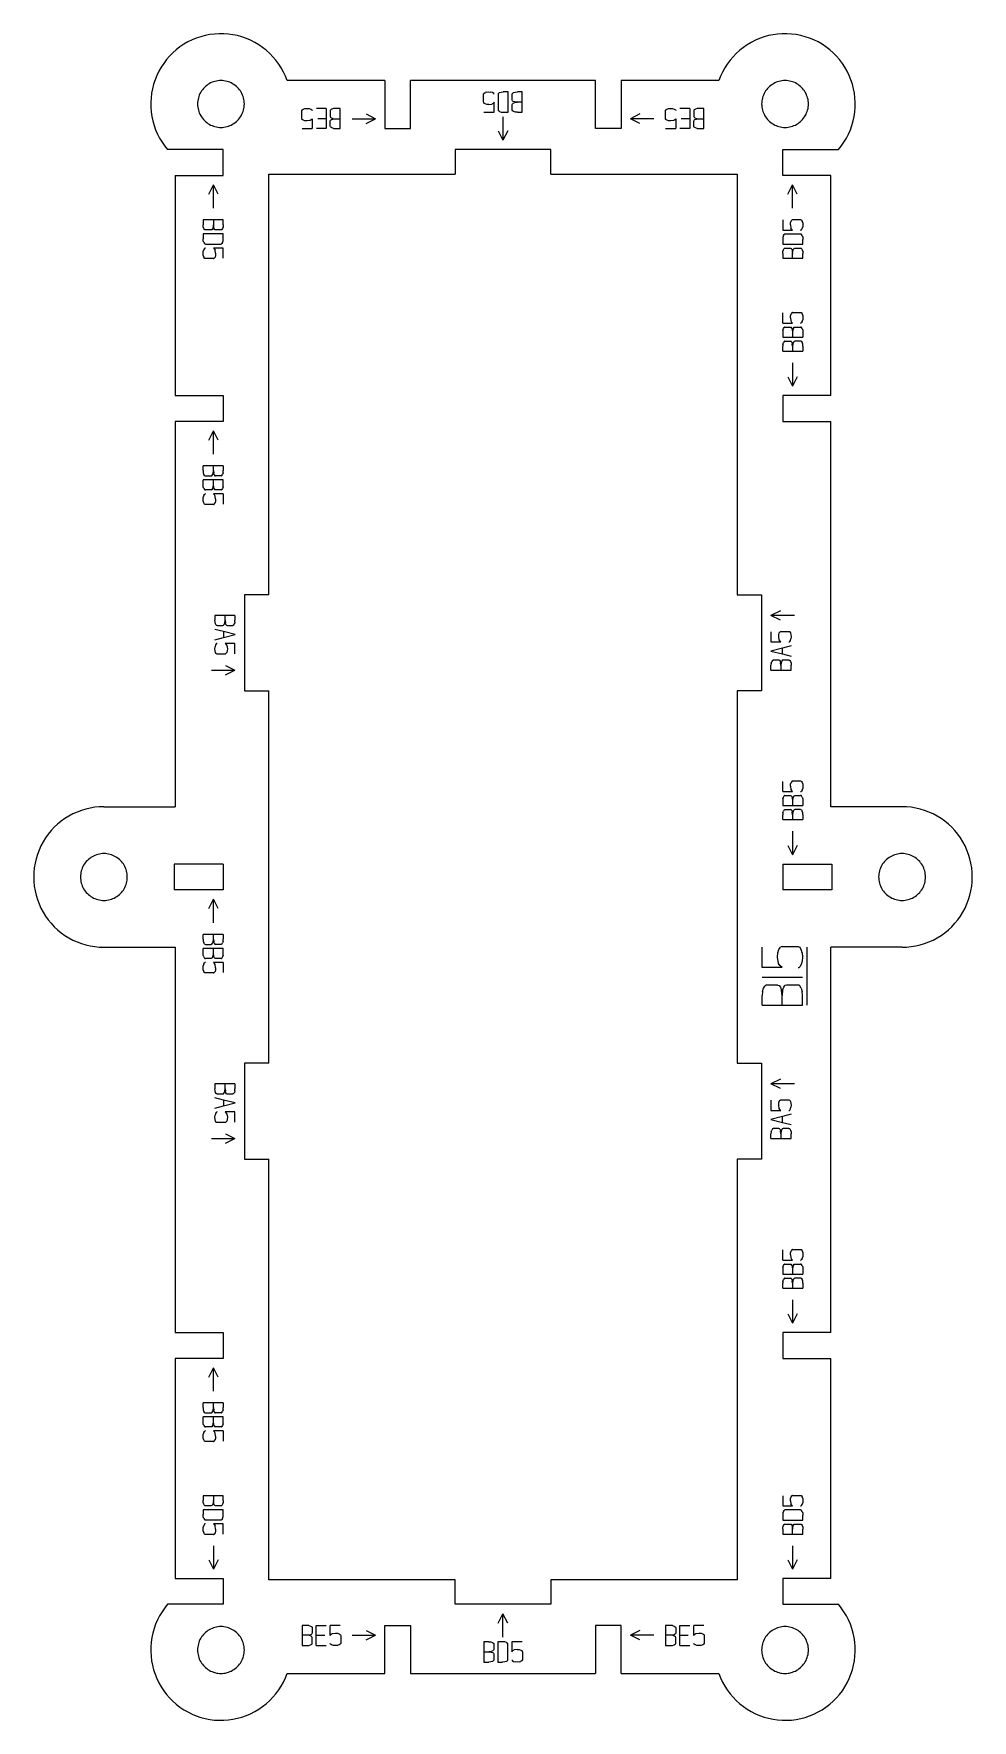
# Model space of a CAD drawing. Header units: millimetres. Extents: x 1228 to 1428, y -302 to 58.
import ezdxf

# ---------------------------------------------------------------- set-up
doc = ezdxf.new("R2010")
doc.units = ezdxf.units.MM
doc.layers.add('code', color=2, linetype='Continuous')
doc.layers.add('drawing', color=7, linetype='Continuous')

msp = doc.modelspace()

# ---------------------------------------------------------------- linework, layer by layer
at = {"layer": 'code'}
for p, q in [((1323.93, 45.52), (1323.95, 45.61)), ((1323.93, 43.8), (1323.93, 45.52)), ((1323.93, 43.8), (1323.95, 43.71)), ((1323.95, 45.61), (1324.01, 45.7)), ((1324.01, 43.62), (1323.95, 43.71)), ((1324.01, 45.7), (1324.25, 45.86)), ((1324.25, 43.46), (1324.01, 43.62)), ((1324.62, 45.96), (1324.25, 45.86)), ((1324.62, 43.36), (1324.25, 43.46)), ((1324.62, 45.96), (1325.06, 46)), ((1325.06, 43.32), (1324.62, 43.36)), ((1325.06, 46), (1325.5, 45.96)), ((1325.06, 43.32), (1325.73, 43.42)), ((1325.86, 45.86), (1325.5, 45.96)), ((1325.96, 43.55), (1325.73, 43.42)), ((1326.1, 45.7), (1325.86, 45.86)), ((1326.18, 43.8), (1325.96, 43.55)), ((1326.16, 45.61), (1326.1, 45.7)), ((1326.18, 45.52), (1326.16, 45.61)), ((1326.18, 41.69), (1326.18, 43.8)), ((1327.06, 45.61), (1327.04, 45.52)), ((1327.04, 45.52), (1327.04, 42.17)), ((1327.12, 45.7), (1327.06, 45.61)), ((1327.36, 45.86), (1327.12, 45.7)), ((1327.36, 45.86), (1327.72, 45.96)), ((1327.72, 45.96), (1328.16, 46)), ((1329.18, 46), (1328.16, 46)), ((1329.18, 41.69), (1329.18, 46)), ((1330.03, 45.52), (1330.05, 45.61)), ((1330.03, 44.26), (1330.03, 45.52)), ((1330.09, 44.11), (1330.03, 44.26)), ((1330.03, 43.34), (1330.09, 43.49)), ((1330.03, 42.17), (1330.03, 43.34)), ((1330.05, 45.61), (1330.12, 45.7)), ((1330.26, 43.97), (1330.09, 44.11)), ((1330.09, 43.49), (1330.26, 43.63)), ((1330.12, 45.7), (1330.36, 45.86)), ((1330.6, 43.87), (1330.26, 43.97)), ((1330.26, 43.63), (1330.61, 43.73)), ((1330.36, 45.86), (1330.72, 45.96)), ((1331.16, 43.8), (1330.6, 43.87)), ((1330.61, 43.73), (1331.16, 43.8)), ((1330.72, 45.96), (1331.16, 46)), ((1332.18, 46), (1331.16, 46)), ((1332.18, 43.8), (1331.16, 43.8)), ((1332.18, 43.8), (1332.18, 46)), ((1332.18, 41.69), (1332.18, 43.8)), ((1285.1, 42.02), (1285.12, 42.11)), ((1285.1, 40.3), (1285.1, 42.02)), ((1285.12, 40.21), (1285.1, 40.3)), ((1285.12, 42.11), (1285.18, 42.2)), ((1285.18, 40.12), (1285.12, 40.21)), ((1285.18, 42.2), (1285.42, 42.36)), ((1285.42, 39.96), (1285.18, 40.12)), ((1285.42, 42.36), (1285.78, 42.46)), ((1285.78, 39.86), (1285.42, 39.96)), ((1285.78, 42.46), (1286.22, 42.5)), ((1286.22, 39.82), (1285.78, 39.86)), ((1286.22, 42.5), (1286.66, 42.46)), ((1286.9, 39.92), (1286.22, 39.82)), ((1286.66, 42.46), (1287.03, 42.36)), ((1287.13, 40.05), (1286.9, 39.92)), ((1287.03, 42.36), (1287.27, 42.2)), ((1287.35, 40.3), (1287.13, 40.05)), ((1287.33, 42.11), (1287.27, 42.2)), ((1287.33, 42.11), (1287.35, 42.02)), ((1287.35, 40.3), (1287.35, 38.19)), ((1290.34, 42.5), (1288.22, 42.5)), ((1290.34, 40.28), (1288.52, 40.28)), ((1290.34, 42.5), (1290.34, 40.28)), ((1290.34, 40.28), (1290.34, 38.19)), ((1291.22, 42.11), (1291.2, 42.02)), ((1291.2, 42.02), (1291.2, 40.76)), ((1291.2, 40.76), (1291.26, 40.61)), ((1291.2, 39.84), (1291.26, 39.99)), ((1291.2, 38.67), (1291.2, 39.84)), ((1291.28, 42.2), (1291.22, 42.11)), ((1291.26, 40.61), (1291.43, 40.47)), ((1291.26, 39.99), (1291.43, 40.13)), ((1291.53, 42.36), (1291.28, 42.2)), ((1291.43, 40.47), (1291.77, 40.37)), ((1291.43, 40.13), (1291.77, 40.23)), ((1291.89, 42.46), (1291.53, 42.36)), ((1291.77, 40.37), (1292.32, 40.3)), ((1291.77, 40.23), (1292.32, 40.3)), ((1292.32, 42.5), (1291.89, 42.46)), ((1293.34, 42.5), (1292.32, 42.5)), ((1292.32, 40.3), (1293.34, 40.3)), ((1293.34, 40.3), (1293.34, 42.5)), ((1293.34, 38.19), (1293.34, 40.3)), ((1295.84, 40.3), (1300.84, 40.3)), ((1298.84, 41.3), (1300.84, 40.3)), ((1298.84, 39.3), (1300.84, 40.3)), ((1324.01, 41.69), (1326.18, 41.69)), ((1327.04, 42.17), (1327.06, 42.08)), ((1327.06, 42.08), (1327.12, 41.99)), ((1327.36, 41.83), (1327.12, 41.99)), ((1327.36, 41.83), (1327.73, 41.72)), ((1327.73, 41.72), (1328.16, 41.69)), ((1328.09, 40.69), (1328.09, 35.69)), ((1328.16, 41.69), (1329.18, 41.69)), ((1330.05, 42.08), (1330.03, 42.17)), ((1330.12, 41.99), (1330.05, 42.08)), ((1330.36, 41.83), (1330.12, 41.99)), ((1330.73, 41.72), (1330.36, 41.83)), ((1331.16, 41.69), (1330.73, 41.72)), ((1331.16, 41.69), (1332.18, 41.69)), ((1357.34, 41.3), (1355.34, 40.3)), ((1360.34, 40.3), (1355.34, 40.3)), ((1357.34, 39.3), (1355.34, 40.3)), ((1362.77, 42.02), (1362.79, 42.11)), ((1362.77, 40.3), (1362.77, 42.02)), ((1362.79, 40.21), (1362.77, 40.3)), ((1362.79, 42.11), (1362.85, 42.2)), ((1362.85, 40.12), (1362.79, 40.21)), ((1362.85, 42.2), (1363.09, 42.36)), ((1363.09, 39.96), (1362.85, 40.12)), ((1363.09, 42.36), (1363.45, 42.46)), ((1363.45, 39.86), (1363.09, 39.96)), ((1363.45, 42.46), (1363.89, 42.5)), ((1363.89, 39.82), (1363.45, 39.86)), ((1363.89, 42.5), (1364.33, 42.46)), ((1364.56, 39.92), (1363.89, 39.82)), ((1364.33, 42.46), (1364.69, 42.36)), ((1364.8, 40.05), (1364.56, 39.92)), ((1364.69, 42.36), (1364.93, 42.2)), ((1365.01, 40.3), (1364.8, 40.05)), ((1364.99, 42.11), (1364.93, 42.2)), ((1364.99, 42.11), (1365.01, 42.02)), ((1365.01, 40.3), (1365.01, 38.19)), ((1368.01, 42.5), (1365.88, 42.5)), ((1368.01, 40.28), (1366.18, 40.28)), ((1368.01, 42.5), (1368.01, 40.28)), ((1368.01, 40.28), (1368.01, 38.19)), ((1368.89, 42.11), (1368.87, 42.02)), ((1368.87, 42.02), (1368.87, 40.76)), ((1368.87, 40.76), (1368.92, 40.61)), ((1368.87, 39.84), (1368.92, 39.99)), ((1368.87, 38.67), (1368.87, 39.84)), ((1368.95, 42.2), (1368.89, 42.11)), ((1368.92, 40.61), (1369.1, 40.47)), ((1368.92, 39.99), (1369.1, 40.13)), ((1369.2, 42.36), (1368.95, 42.2)), ((1369.1, 40.47), (1369.43, 40.37)), ((1369.1, 40.13), (1369.44, 40.23)), ((1369.56, 42.46), (1369.2, 42.36)), ((1369.43, 40.37), (1369.99, 40.3)), ((1369.44, 40.23), (1369.99, 40.3)), ((1369.99, 42.5), (1369.56, 42.46)), ((1371.01, 42.5), (1369.99, 42.5)), ((1369.99, 40.3), (1371.01, 40.3)), ((1371.01, 40.3), (1371.01, 42.5)), ((1371.01, 38.19), (1371.01, 40.3)), ((1285.17, 38.19), (1287.35, 38.19)), ((1290.34, 38.19), (1288.22, 38.19)), ((1291.22, 38.58), (1291.2, 38.67)), ((1291.22, 38.58), (1291.28, 38.49)), ((1291.53, 38.33), (1291.28, 38.49)), ((1291.89, 38.22), (1291.53, 38.33)), ((1291.89, 38.22), (1292.32, 38.19)), ((1292.32, 38.19), (1293.34, 38.19)), ((1327.09, 37.69), (1328.09, 35.69)), ((1329.09, 37.69), (1328.09, 35.69)), ((1362.84, 38.19), (1365.01, 38.19)), ((1368.01, 38.19), (1365.88, 38.19)), ((1368.89, 38.58), (1368.87, 38.67)), ((1368.89, 38.58), (1368.95, 38.49)), ((1369.2, 38.33), (1368.95, 38.49)), ((1369.56, 38.22), (1369.2, 38.33)), ((1369.56, 38.22), (1369.99, 38.19)), ((1369.99, 38.19), (1371.01, 38.19)), ((1265.23, 24.19), (1266.23, 26.19)), ((1266.23, 21.19), (1266.23, 26.19)), ((1267.23, 24.19), (1266.23, 26.19)), ((1388.95, 24.19), (1389.95, 26.19)), ((1389.95, 21.19), (1389.95, 26.19)), ((1390.95, 24.19), (1389.95, 26.19)), ((1266.23, 18.69), (1264.03, 18.69)), ((1264.03, 18.69), (1264.03, 17.67)), ((1266.23, 18.69), (1266.23, 17.67)), ((1268.34, 18.69), (1266.23, 18.69)), ((1268.34, 17.67), (1268.34, 18.69)), ((1387.84, 18.69), (1387.84, 16.52)), ((1389.48, 17.64), (1389.51, 18.08)), ((1389.51, 18.08), (1389.62, 18.44)), ((1389.62, 18.44), (1389.77, 18.68)), ((1389.77, 18.68), (1389.86, 18.74)), ((1389.96, 18.76), (1389.86, 18.74)), ((1389.96, 18.76), (1391.67, 18.76)), ((1391.67, 18.76), (1391.77, 18.74)), ((1391.77, 18.74), (1391.85, 18.68)), ((1391.85, 18.68), (1392.01, 18.44)), ((1392.11, 18.08), (1392.01, 18.44)), ((1392.11, 18.08), (1392.15, 17.64)), ((1264.07, 17.24), (1264.03, 17.67)), ((1264.03, 15.69), (1264.03, 14.67)), ((1268.34, 15.69), (1264.03, 15.69)), ((1264.07, 14.23), (1264.03, 14.67)), ((1264.17, 16.88), (1264.07, 17.24)), ((1264.33, 16.63), (1264.17, 16.88)), ((1264.42, 16.57), (1264.33, 16.63)), ((1264.51, 16.55), (1264.42, 16.57)), ((1265.77, 16.55), (1264.51, 16.55)), ((1265.92, 16.6), (1265.77, 16.55)), ((1266.06, 16.78), (1265.92, 16.6)), ((1266.16, 17.11), (1266.06, 16.78)), ((1266.23, 17.67), (1266.16, 17.11)), ((1266.3, 17.12), (1266.23, 17.67)), ((1266.4, 16.78), (1266.3, 17.12)), ((1266.54, 16.6), (1266.4, 16.78)), ((1266.69, 16.55), (1266.54, 16.6)), ((1267.86, 16.55), (1266.69, 16.55)), ((1267.95, 16.57), (1267.86, 16.55)), ((1268.04, 16.63), (1267.95, 16.57)), ((1268.2, 16.88), (1268.04, 16.63)), ((1268.31, 17.24), (1268.2, 16.88)), ((1268.34, 17.67), (1268.31, 17.24)), ((1268.31, 14.24), (1268.34, 14.67)), ((1268.34, 14.67), (1268.34, 15.69)), ((1387.84, 16.52), (1389.96, 16.52)), ((1387.88, 14.97), (1387.84, 14.54)), ((1387.84, 14.54), (1387.84, 13.52)), ((1387.99, 15.34), (1387.88, 14.97)), ((1387.99, 15.34), (1388.14, 15.58)), ((1388.23, 15.64), (1388.14, 15.58)), ((1388.32, 15.66), (1388.23, 15.64)), ((1391.67, 15.66), (1388.32, 15.66)), ((1389.48, 17.64), (1389.58, 16.96)), ((1389.7, 16.73), (1389.58, 16.96)), ((1389.96, 16.52), (1389.7, 16.73)), ((1391.67, 16.52), (1391.77, 16.54)), ((1391.77, 15.64), (1391.67, 15.66)), ((1391.77, 16.54), (1391.85, 16.6)), ((1391.85, 15.58), (1391.77, 15.64)), ((1391.85, 16.6), (1392.01, 16.84)), ((1392.01, 15.34), (1391.85, 15.58)), ((1392.01, 16.84), (1392.11, 17.2)), ((1392.01, 15.34), (1392.12, 14.98)), ((1392.15, 17.64), (1392.11, 17.2)), ((1392.12, 14.98), (1392.15, 14.54)), ((1392.15, 13.52), (1392.15, 14.54)), ((1264.03, 11.57), (1264.07, 12.01)), ((1264.07, 11.13), (1264.03, 11.57)), ((1264.17, 13.87), (1264.07, 14.23)), ((1264.17, 12.37), (1264.07, 12.01)), ((1264.07, 11.13), (1264.17, 10.77)), ((1264.17, 13.87), (1264.33, 13.63)), ((1264.33, 12.61), (1264.17, 12.37)), ((1264.33, 13.63), (1264.42, 13.57)), ((1264.42, 12.67), (1264.33, 12.61)), ((1264.42, 13.57), (1264.51, 13.55)), ((1264.51, 12.69), (1264.42, 12.67)), ((1264.51, 13.55), (1267.86, 13.55)), ((1266.23, 12.69), (1266.48, 12.48)), ((1268.34, 12.69), (1266.23, 12.69)), ((1266.48, 12.48), (1266.61, 12.24)), ((1266.67, 11.13), (1266.57, 10.77)), ((1266.71, 11.57), (1266.61, 12.24)), ((1266.71, 11.57), (1266.67, 11.13)), ((1267.86, 13.55), (1267.95, 13.57)), ((1267.95, 13.57), (1268.04, 13.63)), ((1268.2, 13.87), (1268.04, 13.63)), ((1268.2, 13.87), (1268.31, 14.24)), ((1268.34, 10.52), (1268.34, 12.69)), ((1387.84, 13.52), (1392.15, 13.52)), ((1387.84, 11.54), (1387.88, 11.97)), ((1387.84, 11.54), (1387.84, 10.52)), ((1387.88, 11.97), (1387.99, 12.33)), ((1387.99, 12.33), (1388.14, 12.58)), ((1388.14, 12.58), (1388.23, 12.64)), ((1388.23, 12.64), (1388.32, 12.66)), ((1388.32, 12.66), (1389.49, 12.66)), ((1389.49, 12.66), (1389.64, 12.61)), ((1389.64, 12.61), (1389.78, 12.43)), ((1389.78, 12.43), (1389.89, 12.09)), ((1389.89, 12.09), (1389.95, 11.54)), ((1389.95, 11.54), (1390.02, 12.1)), ((1389.95, 10.52), (1389.95, 11.54)), ((1390.02, 12.1), (1390.13, 12.43)), ((1390.13, 12.43), (1390.26, 12.61)), ((1390.26, 12.61), (1390.41, 12.66)), ((1390.41, 12.66), (1391.67, 12.66)), ((1391.67, 12.66), (1391.77, 12.64)), ((1391.77, 12.64), (1391.86, 12.58)), ((1391.86, 12.58), (1392.01, 12.33)), ((1392.01, 12.33), (1392.12, 11.97)), ((1392.12, 11.97), (1392.15, 11.54)), ((1392.15, 10.52), (1392.15, 11.54)), ((1264.33, 10.53), (1264.17, 10.77)), ((1264.42, 10.47), (1264.33, 10.53)), ((1264.51, 10.45), (1264.42, 10.47)), ((1266.23, 10.45), (1264.51, 10.45)), ((1266.23, 10.45), (1266.32, 10.47)), ((1266.41, 10.53), (1266.32, 10.47)), ((1266.57, 10.77), (1266.41, 10.53)), ((1387.84, 10.52), (1389.95, 10.52)), ((1389.95, 10.52), (1392.15, 10.52)), ((1387.84, -3.32), (1387.84, -1.15)), ((1387.84, -3.32), (1389.96, -3.32)), ((1389.48, -2.19), (1389.51, -1.75)), ((1389.48, -2.19), (1389.58, -2.87)), ((1389.51, -1.75), (1389.62, -1.39)), ((1389.58, -2.87), (1389.7, -3.1)), ((1389.77, -1.15), (1389.62, -1.39)), ((1389.96, -3.32), (1389.7, -3.1)), ((1389.86, -1.09), (1389.77, -1.15)), ((1389.96, -1.07), (1389.86, -1.09)), ((1389.96, -1.07), (1391.67, -1.07)), ((1391.67, -1.07), (1391.77, -1.09)), ((1391.67, -3.32), (1391.77, -3.3)), ((1391.77, -1.09), (1391.85, -1.15)), ((1391.77, -3.3), (1391.85, -3.24)), ((1391.85, -1.15), (1392.01, -1.39)), ((1392.01, -3), (1391.85, -3.24)), ((1392.01, -1.39), (1392.11, -1.75)), ((1392.01, -3), (1392.11, -2.64)), ((1392.11, -1.75), (1392.15, -2.19)), ((1392.15, -2.19), (1392.11, -2.64)), ((1387.88, -4.87), (1387.84, -5.3)), ((1387.84, -5.3), (1387.84, -6.32)), ((1387.84, -6.32), (1389.95, -6.32)), ((1387.88, -4.87), (1387.99, -4.5)), ((1387.99, -4.5), (1388.14, -4.26)), ((1388.23, -4.19), (1388.14, -4.26)), ((1388.14, -7.25), (1388.23, -7.19)), ((1388.32, -4.17), (1388.23, -4.19)), ((1388.32, -7.17), (1388.23, -7.19)), ((1388.32, -4.17), (1389.49, -4.17)), ((1388.32, -7.17), (1389.49, -7.17)), ((1389.49, -4.17), (1389.64, -4.23)), ((1389.64, -7.23), (1389.49, -7.17)), ((1389.78, -4.4), (1389.64, -4.23)), ((1389.78, -4.4), (1389.89, -4.75)), ((1389.89, -4.75), (1389.95, -5.3)), ((1390.02, -4.74), (1389.95, -5.3)), ((1389.95, -5.3), (1389.95, -6.32)), ((1389.95, -6.32), (1392.15, -6.32)), ((1390.13, -4.4), (1390.02, -4.74)), ((1390.13, -4.4), (1390.26, -4.23)), ((1390.26, -4.23), (1390.41, -4.17)), ((1390.41, -7.17), (1390.26, -7.23)), ((1390.41, -4.17), (1391.67, -4.17)), ((1391.67, -7.17), (1390.41, -7.17)), ((1391.77, -4.19), (1391.67, -4.17)), ((1391.77, -7.19), (1391.67, -7.17)), ((1391.86, -4.26), (1391.77, -4.19)), ((1391.86, -7.25), (1391.77, -7.19)), ((1392.01, -4.5), (1391.86, -4.26)), ((1392.01, -4.5), (1392.12, -4.86)), ((1392.12, -4.86), (1392.15, -5.3)), ((1392.15, -5.3), (1392.15, -6.32)), ((1387.88, -7.87), (1387.84, -8.29)), ((1387.84, -9.31), (1387.84, -8.29)), ((1387.84, -9.31), (1389.95, -9.31)), ((1387.88, -7.87), (1387.99, -7.5)), ((1388.14, -7.25), (1387.99, -7.5)), ((1389.78, -7.4), (1389.64, -7.23)), ((1389.78, -7.4), (1389.89, -7.74)), ((1389.95, -8.29), (1389.89, -7.74)), ((1390.02, -7.74), (1389.95, -8.29)), ((1389.95, -8.29), (1389.95, -9.31)), ((1389.95, -9.31), (1392.15, -9.31)), ((1390.13, -7.4), (1390.02, -7.74)), ((1390.26, -7.23), (1390.13, -7.4)), ((1391.86, -7.25), (1392.01, -7.5)), ((1392.12, -7.86), (1392.01, -7.5)), ((1392.15, -8.29), (1392.12, -7.86)), ((1392.15, -8.29), (1392.15, -9.31)), ((1389.95, -11.81), (1389.95, -16.81)), ((1388.95, -14.81), (1389.95, -16.81)), ((1390.95, -14.81), (1389.95, -16.81)), ((1265.23, -28.31), (1266.23, -26.31)), ((1266.23, -31.31), (1266.23, -26.31)), ((1267.23, -28.31), (1266.23, -26.31)), ((1266.23, -33.81), (1264.03, -33.81)), ((1264.03, -34.83), (1264.03, -33.81)), ((1264.03, -34.83), (1264.07, -35.26)), ((1264.07, -35.26), (1264.17, -35.62)), ((1264.33, -35.87), (1264.17, -35.62)), ((1264.33, -35.87), (1264.42, -35.93)), ((1264.42, -35.93), (1264.51, -35.95)), ((1264.51, -35.95), (1265.77, -35.95)), ((1265.77, -35.95), (1265.92, -35.9)), ((1265.92, -35.9), (1266.06, -35.72)), ((1266.06, -35.72), (1266.16, -35.39)), ((1266.16, -35.39), (1266.23, -34.83)), ((1266.23, -34.83), (1266.23, -33.81)), ((1268.34, -33.81), (1266.23, -33.81)), ((1266.23, -34.83), (1266.3, -35.38)), ((1266.4, -35.72), (1266.3, -35.38)), ((1266.4, -35.72), (1266.54, -35.9)), ((1266.54, -35.9), (1266.69, -35.95)), ((1267.86, -35.95), (1266.69, -35.95)), ((1267.86, -35.95), (1267.95, -35.93)), ((1268.04, -35.87), (1267.95, -35.93)), ((1268.04, -35.87), (1268.2, -35.62)), ((1268.31, -35.26), (1268.2, -35.62)), ((1268.31, -35.26), (1268.34, -34.83)), ((1268.34, -33.81), (1268.34, -34.83)), ((1264.03, -37.83), (1264.03, -36.81)), ((1266.23, -36.81), (1264.03, -36.81)), ((1264.07, -38.26), (1264.03, -37.83)), ((1264.17, -38.62), (1264.07, -38.26)), ((1264.17, -38.62), (1264.33, -38.87)), ((1264.33, -38.87), (1264.42, -38.93)), ((1264.42, -38.93), (1264.51, -38.95)), ((1265.77, -38.95), (1264.51, -38.95)), ((1265.92, -38.89), (1265.77, -38.95)), ((1266.06, -38.72), (1265.92, -38.89)), ((1266.06, -38.72), (1266.16, -38.38)), ((1266.16, -38.38), (1266.23, -37.83)), ((1268.34, -36.81), (1266.23, -36.81)), ((1266.23, -37.83), (1266.23, -36.81)), ((1266.3, -38.38), (1266.23, -37.83)), ((1266.4, -38.72), (1266.3, -38.38)), ((1266.4, -38.72), (1266.54, -38.89)), ((1266.69, -38.95), (1266.54, -38.89)), ((1267.86, -38.95), (1266.69, -38.95)), ((1267.86, -38.95), (1267.95, -38.93)), ((1267.95, -38.93), (1268.04, -38.87)), ((1268.2, -38.62), (1268.04, -38.87)), ((1268.31, -38.26), (1268.2, -38.62)), ((1268.31, -38.26), (1268.34, -37.83)), ((1268.34, -37.83), (1268.34, -36.81)), ((1264.03, -40.93), (1264.07, -40.49)), ((1264.07, -41.37), (1264.03, -40.93)), ((1264.17, -40.13), (1264.07, -40.49)), ((1264.17, -41.73), (1264.07, -41.37)), ((1264.17, -40.13), (1264.33, -39.89)), ((1264.33, -41.97), (1264.17, -41.73)), ((1264.42, -39.83), (1264.33, -39.89)), ((1264.42, -42.03), (1264.33, -41.97)), ((1264.51, -39.81), (1264.42, -39.83)), ((1264.51, -42.05), (1264.42, -42.03)), ((1266.23, -42.05), (1264.51, -42.05)), ((1268.34, -39.81), (1266.23, -39.81)), ((1266.23, -39.81), (1266.48, -40.02)), ((1266.23, -42.05), (1266.32, -42.03)), ((1266.32, -42.03), (1266.41, -41.97)), ((1266.41, -41.97), (1266.57, -41.73)), ((1266.61, -40.26), (1266.48, -40.02)), ((1266.67, -41.37), (1266.57, -41.73)), ((1266.71, -40.93), (1266.61, -40.26)), ((1266.71, -40.93), (1266.67, -41.37)), ((1268.34, -39.81), (1268.34, -41.98)), ((1387.34, -64.73), (1385.34, -65.73)), ((1266.53, -65.73), (1266.53, -66.75)), ((1268.73, -65.73), (1266.53, -65.73)), ((1266.57, -67.18), (1266.53, -66.75)), ((1266.67, -67.54), (1266.57, -67.18)), ((1266.83, -67.79), (1266.67, -67.54)), ((1266.92, -67.85), (1266.83, -67.79)), ((1267.01, -67.87), (1266.92, -67.85)), ((1267.01, -67.87), (1268.27, -67.87)), ((1268.27, -67.87), (1268.42, -67.81)), ((1268.42, -67.81), (1268.56, -67.64)), ((1268.56, -67.64), (1268.66, -67.3)), ((1268.66, -67.3), (1268.73, -66.75)), ((1270.84, -65.73), (1268.73, -65.73)), ((1268.73, -66.75), (1268.73, -65.73)), ((1268.73, -66.75), (1268.8, -67.3)), ((1268.9, -67.64), (1268.8, -67.3)), ((1269.04, -67.81), (1268.9, -67.64)), ((1269.04, -67.81), (1269.19, -67.87)), ((1269.19, -67.87), (1270.36, -67.87)), ((1270.45, -67.85), (1270.36, -67.87)), ((1270.45, -67.85), (1270.54, -67.79)), ((1270.54, -67.79), (1270.7, -67.54)), ((1270.81, -67.18), (1270.7, -67.54)), ((1270.81, -67.18), (1270.84, -66.75)), ((1270.84, -65.73), (1270.84, -66.75)), ((1390.34, -65.73), (1385.34, -65.73)), ((1387.34, -66.73), (1385.34, -65.73)), ((1268.36, -69.18), (1266.53, -68.73)), ((1266.53, -70.91), (1268.36, -70.44)), ((1266.83, -71.8), (1266.67, -72.04)), ((1266.83, -71.8), (1266.92, -71.74)), ((1267.01, -71.72), (1266.92, -71.74)), ((1270.85, -69.79), (1268.36, -69.18)), ((1268.36, -69.18), (1268.36, -70.44)), ((1268.36, -70.44), (1270.85, -69.79)), ((1270.84, -71.72), (1268.73, -71.72)), ((1268.73, -71.72), (1268.98, -71.94)), ((1268.98, -71.94), (1269.11, -72.17)), ((1270.84, -73.9), (1270.84, -71.72)), ((1385.34, -69.23), (1385.34, -71.4)), ((1385.34, -71.4), (1387.46, -71.4)), ((1386.98, -70.28), (1387.01, -69.84)), ((1387.08, -70.95), (1386.98, -70.28)), ((1387.01, -69.84), (1387.12, -69.48)), ((1387.2, -71.18), (1387.08, -70.95)), ((1387.12, -69.48), (1387.27, -69.23)), ((1387.46, -71.4), (1387.2, -71.18)), ((1387.27, -69.23), (1387.36, -69.17)), ((1387.36, -69.17), (1387.46, -69.15)), ((1387.46, -69.15), (1389.17, -69.15)), ((1389.17, -69.15), (1389.27, -69.17)), ((1389.17, -71.4), (1389.27, -71.38)), ((1389.27, -69.17), (1389.35, -69.23)), ((1389.35, -71.32), (1389.27, -71.38)), ((1389.35, -69.23), (1389.51, -69.48)), ((1389.35, -71.32), (1389.51, -71.08)), ((1389.51, -69.48), (1389.61, -69.84)), ((1389.51, -71.08), (1389.61, -70.72)), ((1389.61, -69.84), (1389.65, -70.28)), ((1389.65, -70.28), (1389.61, -70.72)), ((1266.53, -72.85), (1266.57, -72.41)), ((1266.57, -73.29), (1266.53, -72.85)), ((1266.67, -72.04), (1266.57, -72.41)), ((1266.67, -73.65), (1266.57, -73.29)), ((1266.83, -73.89), (1266.67, -73.65)), ((1266.92, -73.95), (1266.83, -73.89)), ((1267.01, -73.97), (1266.92, -73.95)), ((1268.73, -73.97), (1267.01, -73.97)), ((1268.82, -73.95), (1268.73, -73.97)), ((1268.91, -73.89), (1268.82, -73.95)), ((1269.07, -73.65), (1268.91, -73.89)), ((1269.17, -73.29), (1269.07, -73.65)), ((1269.11, -72.17), (1269.21, -72.85)), ((1269.21, -72.85), (1269.17, -73.29)), ((1387.83, -72.69), (1385.34, -73.34)), ((1385.34, -73.34), (1387.83, -73.95)), ((1385.38, -75.95), (1385.49, -75.58)), ((1385.64, -75.34), (1385.49, -75.58)), ((1385.73, -75.27), (1385.64, -75.34)), ((1385.73, -75.27), (1385.82, -75.25)), ((1386.99, -75.25), (1385.82, -75.25)), ((1387.14, -75.31), (1386.99, -75.25)), ((1387.14, -75.31), (1387.28, -75.48)), ((1387.28, -75.48), (1387.39, -75.83)), ((1387.63, -75.48), (1387.52, -75.82)), ((1387.76, -75.31), (1387.63, -75.48)), ((1387.91, -75.25), (1387.76, -75.31)), ((1389.65, -72.21), (1387.83, -72.69)), ((1387.83, -73.95), (1387.83, -72.69)), ((1387.83, -73.95), (1389.65, -74.4)), ((1389.17, -75.25), (1387.91, -75.25)), ((1389.17, -75.25), (1389.27, -75.27)), ((1389.27, -75.27), (1389.36, -75.34)), ((1389.36, -75.34), (1389.51, -75.58)), ((1389.51, -75.58), (1389.62, -75.95)), ((1265.84, -77.4), (1270.84, -77.4)), ((1268.84, -76.4), (1270.84, -77.4)), ((1268.84, -78.4), (1270.84, -77.4)), ((1385.38, -75.95), (1385.34, -76.38)), ((1385.34, -77.4), (1385.34, -76.38)), ((1385.34, -77.4), (1387.45, -77.4)), ((1387.45, -76.38), (1387.39, -75.83)), ((1387.52, -75.82), (1387.45, -76.38)), ((1387.45, -76.38), (1387.45, -77.4)), ((1387.45, -77.4), (1389.65, -77.4)), ((1389.62, -75.95), (1389.65, -76.38)), ((1389.65, -77.4), (1389.65, -76.38)), ((1387.84, -103.32), (1387.84, -101.15)), ((1387.84, -103.32), (1389.96, -103.32)), ((1387.99, -104.5), (1388.14, -104.26)), ((1388.23, -104.19), (1388.14, -104.26)), ((1388.32, -104.17), (1388.23, -104.19)), ((1388.32, -104.17), (1389.49, -104.17)), ((1389.48, -102.19), (1389.51, -101.75)), ((1389.48, -102.19), (1389.58, -102.87)), ((1389.49, -104.17), (1389.64, -104.23)), ((1389.51, -101.75), (1389.62, -101.39)), ((1389.58, -102.87), (1389.7, -103.1)), ((1389.77, -101.15), (1389.62, -101.39)), ((1389.78, -104.4), (1389.64, -104.23)), ((1389.96, -103.32), (1389.7, -103.1)), ((1389.86, -101.09), (1389.77, -101.15)), ((1389.96, -101.07), (1389.86, -101.09)), ((1389.96, -101.07), (1391.67, -101.07)), ((1390.13, -104.4), (1390.26, -104.23)), ((1390.26, -104.23), (1390.41, -104.17)), ((1390.41, -104.17), (1391.67, -104.17)), ((1391.67, -101.07), (1391.77, -101.09)), ((1391.67, -103.32), (1391.77, -103.3)), ((1391.77, -104.19), (1391.67, -104.17)), ((1391.77, -101.09), (1391.85, -101.15)), ((1391.77, -103.3), (1391.85, -103.24)), ((1391.86, -104.26), (1391.77, -104.19)), ((1391.85, -101.15), (1392.01, -101.39)), ((1392.01, -103), (1391.85, -103.24)), ((1392.01, -104.5), (1391.86, -104.26)), ((1392.01, -101.39), (1392.11, -101.75)), ((1392.01, -103), (1392.11, -102.64)), ((1392.11, -101.75), (1392.15, -102.19)), ((1392.15, -102.19), (1392.11, -102.64)), ((1387.88, -104.87), (1387.84, -105.3)), ((1387.84, -105.3), (1387.84, -106.32)), ((1387.84, -106.32), (1389.95, -106.32)), ((1387.88, -107.87), (1387.84, -108.29)), ((1387.88, -104.87), (1387.99, -104.5)), ((1387.88, -107.87), (1387.99, -107.5)), ((1388.14, -107.25), (1387.99, -107.5)), ((1388.14, -107.25), (1388.23, -107.19)), ((1388.32, -107.17), (1388.23, -107.19)), ((1388.32, -107.17), (1389.49, -107.17)), ((1389.64, -107.23), (1389.49, -107.17)), ((1389.78, -107.4), (1389.64, -107.23)), ((1389.78, -104.4), (1389.89, -104.75)), ((1389.78, -107.4), (1389.89, -107.74)), ((1389.89, -104.75), (1389.95, -105.3)), ((1389.95, -108.29), (1389.89, -107.74)), ((1390.02, -104.74), (1389.95, -105.3)), ((1389.95, -105.3), (1389.95, -106.32)), ((1389.95, -106.32), (1392.15, -106.32)), ((1390.02, -107.74), (1389.95, -108.29)), ((1390.13, -104.4), (1390.02, -104.74)), ((1390.13, -107.4), (1390.02, -107.74)), ((1390.26, -107.23), (1390.13, -107.4)), ((1390.41, -107.17), (1390.26, -107.23)), ((1391.67, -107.17), (1390.41, -107.17)), ((1391.77, -107.19), (1391.67, -107.17)), ((1391.86, -107.25), (1391.77, -107.19)), ((1391.86, -107.25), (1392.01, -107.5)), ((1392.01, -104.5), (1392.12, -104.86)), ((1392.12, -107.86), (1392.01, -107.5)), ((1392.12, -104.86), (1392.15, -105.3)), ((1392.15, -108.29), (1392.12, -107.86)), ((1392.15, -105.3), (1392.15, -106.32)), ((1387.84, -109.31), (1387.84, -108.29)), ((1387.84, -109.31), (1389.95, -109.31)), ((1389.95, -108.29), (1389.95, -109.31)), ((1389.95, -109.31), (1392.15, -109.31)), ((1392.15, -108.29), (1392.15, -109.31)), ((1388.95, -114.81), (1389.95, -116.81)), ((1389.95, -111.81), (1389.95, -116.81)), ((1390.95, -114.81), (1389.95, -116.81)), ((1265.23, -128.31), (1266.23, -126.31)), ((1266.23, -131.31), (1266.23, -126.31)), ((1267.23, -128.31), (1266.23, -126.31)), ((1266.23, -133.81), (1264.03, -133.81)), ((1264.03, -134.83), (1264.03, -133.81)), ((1264.03, -134.83), (1264.07, -135.26)), ((1264.07, -135.26), (1264.17, -135.62)), ((1264.33, -135.87), (1264.17, -135.62)), ((1264.33, -135.87), (1264.42, -135.93)), ((1264.42, -135.93), (1264.51, -135.95)), ((1264.51, -135.95), (1265.77, -135.95)), ((1265.77, -135.95), (1265.92, -135.9)), ((1265.92, -135.9), (1266.06, -135.72)), ((1266.06, -135.72), (1266.16, -135.39)), ((1266.16, -135.39), (1266.23, -134.83)), ((1266.23, -134.83), (1266.23, -133.81)), ((1268.34, -133.81), (1266.23, -133.81)), ((1266.23, -134.83), (1266.3, -135.38)), ((1266.4, -135.72), (1266.3, -135.38)), ((1266.4, -135.72), (1266.54, -135.9)), ((1266.54, -135.9), (1266.69, -135.95)), ((1267.86, -135.95), (1266.69, -135.95)), ((1267.86, -135.95), (1267.95, -135.93)), ((1268.04, -135.87), (1267.95, -135.93)), ((1268.04, -135.87), (1268.2, -135.62)), ((1268.31, -135.26), (1268.2, -135.62)), ((1268.31, -135.26), (1268.34, -134.83)), ((1268.34, -133.81), (1268.34, -134.83)), ((1383.48, -140.91), (1383.48, -136.56)), ((1387.03, -137.06), (1387.34, -136.57)), ((1387.52, -136.45), (1387.34, -136.57)), ((1387.71, -136.41), (1387.52, -136.45)), ((1387.71, -136.41), (1391.13, -136.41)), ((1391.13, -136.41), (1391.32, -136.45)), ((1391.32, -136.45), (1391.5, -136.57)), ((1391.81, -137.06), (1391.5, -136.57)), ((1393.09, -148.9), (1393.09, -136.56)), ((1264.03, -137.83), (1264.03, -136.81)), ((1266.23, -136.81), (1264.03, -136.81)), ((1264.07, -138.26), (1264.03, -137.83)), ((1264.17, -138.62), (1264.07, -138.26)), ((1264.17, -140.13), (1264.07, -140.49)), ((1264.17, -138.62), (1264.33, -138.87)), ((1264.17, -140.13), (1264.33, -139.89)), ((1264.33, -138.87), (1264.42, -138.93)), ((1264.42, -139.83), (1264.33, -139.89)), ((1264.42, -138.93), (1264.51, -138.95)), ((1264.51, -139.81), (1264.42, -139.83)), ((1265.77, -138.95), (1264.51, -138.95)), ((1265.92, -138.89), (1265.77, -138.95)), ((1266.06, -138.72), (1265.92, -138.89)), ((1266.06, -138.72), (1266.16, -138.38)), ((1266.16, -138.38), (1266.23, -137.83)), ((1268.34, -136.81), (1266.23, -136.81)), ((1266.23, -137.83), (1266.23, -136.81)), ((1266.3, -138.38), (1266.23, -137.83)), ((1268.34, -139.81), (1266.23, -139.81)), ((1266.23, -139.81), (1266.48, -140.02)), ((1266.4, -138.72), (1266.3, -138.38)), ((1266.4, -138.72), (1266.54, -138.89)), ((1266.61, -140.26), (1266.48, -140.02)), ((1266.69, -138.95), (1266.54, -138.89)), ((1266.71, -140.93), (1266.61, -140.26)), ((1267.86, -138.95), (1266.69, -138.95)), ((1267.86, -138.95), (1267.95, -138.93)), ((1267.95, -138.93), (1268.04, -138.87)), ((1268.2, -138.62), (1268.04, -138.87)), ((1268.31, -138.26), (1268.2, -138.62)), ((1268.31, -138.26), (1268.34, -137.83)), ((1268.34, -137.83), (1268.34, -136.81)), ((1268.34, -139.81), (1268.34, -141.98)), ((1386.75, -138.66), (1386.82, -137.78)), ((1386.95, -140.01), (1386.75, -138.66)), ((1386.82, -137.78), (1387.03, -137.06)), ((1387.2, -140.47), (1386.95, -140.01)), ((1391.81, -140.26), (1391.5, -140.75)), ((1392.02, -137.78), (1391.81, -137.06)), ((1392.02, -139.54), (1391.81, -140.26)), ((1392.02, -137.78), (1392.09, -138.66)), ((1392.09, -138.66), (1392.02, -139.54)), ((1264.03, -140.93), (1264.07, -140.49)), ((1264.07, -141.37), (1264.03, -140.93)), ((1264.17, -141.73), (1264.07, -141.37)), ((1264.33, -141.97), (1264.17, -141.73)), ((1264.42, -142.03), (1264.33, -141.97)), ((1264.51, -142.05), (1264.42, -142.03)), ((1266.23, -142.05), (1264.51, -142.05)), ((1266.23, -142.05), (1266.32, -142.03)), ((1266.32, -142.03), (1266.41, -141.97)), ((1266.41, -141.97), (1266.57, -141.73)), ((1266.67, -141.37), (1266.57, -141.73)), ((1266.71, -140.93), (1266.67, -141.37)), ((1383.46, -142.91), (1392.09, -142.91)), ((1387.71, -140.91), (1383.48, -140.91)), ((1387.71, -140.91), (1387.2, -140.47)), ((1391.13, -140.91), (1391.32, -140.87)), ((1391.32, -140.87), (1391.5, -140.75)), ((1383.55, -146.01), (1383.48, -146.87)), ((1383.48, -148.9), (1383.48, -146.87)), ((1383.55, -146.01), (1383.76, -145.28)), ((1383.76, -145.28), (1384.08, -144.78)), ((1384.08, -144.78), (1384.25, -144.66)), ((1384.44, -144.62), (1384.25, -144.66)), ((1386.77, -144.62), (1384.44, -144.62)), ((1386.77, -144.62), (1387.08, -144.73)), ((1387.08, -144.73), (1387.36, -145.08)), ((1387.36, -145.08), (1387.57, -145.76)), ((1387.7, -146.87), (1387.57, -145.76)), ((1387.83, -145.75), (1387.7, -146.87)), ((1387.7, -148.9), (1387.7, -146.87)), ((1387.83, -145.75), (1388.05, -145.08)), ((1388.05, -145.08), (1388.31, -144.73)), ((1388.62, -144.62), (1388.31, -144.73)), ((1391.13, -144.62), (1388.62, -144.62)), ((1391.33, -144.66), (1391.13, -144.62)), ((1391.33, -144.66), (1391.51, -144.78)), ((1391.82, -145.28), (1391.51, -144.78)), ((1391.82, -145.28), (1392.02, -146)), ((1392.09, -146.87), (1392.02, -146)), ((1392.09, -148.9), (1392.09, -146.87)), ((1383.48, -148.9), (1387.7, -148.9)), ((1387.7, -148.9), (1392.09, -148.9)), ((1387.34, -164.73), (1385.34, -165.73)), ((1266.53, -165.73), (1266.53, -166.75)), ((1268.73, -165.73), (1266.53, -165.73)), ((1266.57, -167.18), (1266.53, -166.75)), ((1268.36, -169.18), (1266.53, -168.73)), ((1266.67, -167.54), (1266.57, -167.18)), ((1266.83, -167.79), (1266.67, -167.54)), ((1266.92, -167.85), (1266.83, -167.79)), ((1267.01, -167.87), (1266.92, -167.85)), ((1267.01, -167.87), (1268.27, -167.87)), ((1268.27, -167.87), (1268.42, -167.81)), ((1270.85, -169.79), (1268.36, -169.18)), ((1268.36, -169.18), (1268.36, -170.44)), ((1268.42, -167.81), (1268.56, -167.64)), ((1268.56, -167.64), (1268.66, -167.3)), ((1268.66, -167.3), (1268.73, -166.75)), ((1270.84, -165.73), (1268.73, -165.73)), ((1268.73, -166.75), (1268.73, -165.73)), ((1268.73, -166.75), (1268.8, -167.3)), ((1268.9, -167.64), (1268.8, -167.3)), ((1269.04, -167.81), (1268.9, -167.64)), ((1269.04, -167.81), (1269.19, -167.87)), ((1269.19, -167.87), (1270.36, -167.87)), ((1270.45, -167.85), (1270.36, -167.87)), ((1270.45, -167.85), (1270.54, -167.79)), ((1270.54, -167.79), (1270.7, -167.54)), ((1270.81, -167.18), (1270.7, -167.54)), ((1270.81, -167.18), (1270.84, -166.75)), ((1270.84, -165.73), (1270.84, -166.75)), ((1390.34, -165.73), (1385.34, -165.73)), ((1387.34, -166.73), (1385.34, -165.73)), ((1387.27, -169.23), (1387.36, -169.17)), ((1387.36, -169.17), (1387.46, -169.15)), ((1387.46, -169.15), (1389.17, -169.15)), ((1389.17, -169.15), (1389.27, -169.17)), ((1389.27, -169.17), (1389.35, -169.23)), ((1266.53, -170.91), (1268.36, -170.44)), ((1266.53, -172.85), (1266.57, -172.41)), ((1266.67, -172.04), (1266.57, -172.41)), ((1266.83, -171.8), (1266.67, -172.04)), ((1266.83, -171.8), (1266.92, -171.74)), ((1267.01, -171.72), (1266.92, -171.74)), ((1268.36, -170.44), (1270.85, -169.79)), ((1270.84, -171.72), (1268.73, -171.72)), ((1268.73, -171.72), (1268.98, -171.94)), ((1268.98, -171.94), (1269.11, -172.17)), ((1269.11, -172.17), (1269.21, -172.85)), ((1270.84, -173.9), (1270.84, -171.72)), ((1385.34, -169.23), (1385.34, -171.4)), ((1385.34, -171.4), (1387.46, -171.4)), ((1387.83, -172.69), (1385.34, -173.34)), ((1386.98, -170.28), (1387.01, -169.84)), ((1387.08, -170.95), (1386.98, -170.28)), ((1387.01, -169.84), (1387.12, -169.48)), ((1387.2, -171.18), (1387.08, -170.95)), ((1387.12, -169.48), (1387.27, -169.23)), ((1387.46, -171.4), (1387.2, -171.18)), ((1389.65, -172.21), (1387.83, -172.69)), ((1387.83, -173.95), (1387.83, -172.69)), ((1389.17, -171.4), (1389.27, -171.38)), ((1389.35, -171.32), (1389.27, -171.38)), ((1389.35, -169.23), (1389.51, -169.48)), ((1389.35, -171.32), (1389.51, -171.08)), ((1389.51, -169.48), (1389.61, -169.84)), ((1389.51, -171.08), (1389.61, -170.72)), ((1389.61, -169.84), (1389.65, -170.28)), ((1389.65, -170.28), (1389.61, -170.72)), ((1266.57, -173.29), (1266.53, -172.85)), ((1266.67, -173.65), (1266.57, -173.29)), ((1266.83, -173.89), (1266.67, -173.65)), ((1266.92, -173.95), (1266.83, -173.89)), ((1267.01, -173.97), (1266.92, -173.95)), ((1268.73, -173.97), (1267.01, -173.97)), ((1268.82, -173.95), (1268.73, -173.97)), ((1268.91, -173.89), (1268.82, -173.95)), ((1269.07, -173.65), (1268.91, -173.89)), ((1269.17, -173.29), (1269.07, -173.65)), ((1269.21, -172.85), (1269.17, -173.29)), ((1385.34, -173.34), (1387.83, -173.95)), ((1385.38, -175.95), (1385.34, -176.38)), ((1385.34, -177.4), (1385.34, -176.38)), ((1385.38, -175.95), (1385.49, -175.58)), ((1385.64, -175.34), (1385.49, -175.58)), ((1385.73, -175.27), (1385.64, -175.34)), ((1385.73, -175.27), (1385.82, -175.25)), ((1386.99, -175.25), (1385.82, -175.25)), ((1387.14, -175.31), (1386.99, -175.25)), ((1387.14, -175.31), (1387.28, -175.48)), ((1387.28, -175.48), (1387.39, -175.83)), ((1387.45, -176.38), (1387.39, -175.83)), ((1387.52, -175.82), (1387.45, -176.38)), ((1387.45, -176.38), (1387.45, -177.4)), ((1387.63, -175.48), (1387.52, -175.82)), ((1387.76, -175.31), (1387.63, -175.48)), ((1387.91, -175.25), (1387.76, -175.31)), ((1387.83, -173.95), (1389.65, -174.4)), ((1389.17, -175.25), (1387.91, -175.25)), ((1389.17, -175.25), (1389.27, -175.27)), ((1389.27, -175.27), (1389.36, -175.34)), ((1389.36, -175.34), (1389.51, -175.58)), ((1389.51, -175.58), (1389.62, -175.95)), ((1389.62, -175.95), (1389.65, -176.38)), ((1389.65, -177.4), (1389.65, -176.38)), ((1265.84, -177.4), (1270.84, -177.4)), ((1268.84, -176.4), (1270.84, -177.4)), ((1268.84, -178.4), (1270.84, -177.4)), ((1385.34, -177.4), (1387.45, -177.4)), ((1387.45, -177.4), (1389.65, -177.4)), ((1387.84, -203.32), (1387.84, -201.15)), ((1389.51, -201.75), (1389.62, -201.39)), ((1389.77, -201.15), (1389.62, -201.39)), ((1389.86, -201.09), (1389.77, -201.15)), ((1389.96, -201.07), (1389.86, -201.09)), ((1389.96, -201.07), (1391.67, -201.07)), ((1391.67, -201.07), (1391.77, -201.09)), ((1391.77, -201.09), (1391.85, -201.15)), ((1391.85, -201.15), (1392.01, -201.39)), ((1392.01, -201.39), (1392.11, -201.75)), ((1387.84, -203.32), (1389.96, -203.32)), ((1387.88, -204.87), (1387.84, -205.3)), ((1387.88, -204.87), (1387.99, -204.5)), ((1387.99, -204.5), (1388.14, -204.26)), ((1388.23, -204.19), (1388.14, -204.26)), ((1388.32, -204.17), (1388.23, -204.19)), ((1388.32, -204.17), (1389.49, -204.17)), ((1389.48, -202.19), (1389.51, -201.75)), ((1389.48, -202.19), (1389.58, -202.87)), ((1389.49, -204.17), (1389.64, -204.23)), ((1389.58, -202.87), (1389.7, -203.1)), ((1389.78, -204.4), (1389.64, -204.23)), ((1389.96, -203.32), (1389.7, -203.1)), ((1389.78, -204.4), (1389.89, -204.75)), ((1389.89, -204.75), (1389.95, -205.3)), ((1390.02, -204.74), (1389.95, -205.3)), ((1390.13, -204.4), (1390.02, -204.74)), ((1390.13, -204.4), (1390.26, -204.23)), ((1390.26, -204.23), (1390.41, -204.17)), ((1390.41, -204.17), (1391.67, -204.17)), ((1391.67, -203.32), (1391.77, -203.3)), ((1391.77, -204.19), (1391.67, -204.17)), ((1391.77, -203.3), (1391.85, -203.24)), ((1391.86, -204.26), (1391.77, -204.19)), ((1392.01, -203), (1391.85, -203.24)), ((1392.01, -204.5), (1391.86, -204.26)), ((1392.01, -203), (1392.11, -202.64)), ((1392.01, -204.5), (1392.12, -204.86)), ((1392.11, -201.75), (1392.15, -202.19)), ((1392.15, -202.19), (1392.11, -202.64)), ((1392.12, -204.86), (1392.15, -205.3)), ((1387.84, -205.3), (1387.84, -206.32)), ((1387.84, -206.32), (1389.95, -206.32)), ((1387.88, -207.87), (1387.84, -208.29)), ((1387.84, -209.31), (1387.84, -208.29)), ((1387.88, -207.87), (1387.99, -207.5)), ((1388.14, -207.25), (1387.99, -207.5)), ((1388.14, -207.25), (1388.23, -207.19)), ((1388.32, -207.17), (1388.23, -207.19)), ((1388.32, -207.17), (1389.49, -207.17)), ((1389.64, -207.23), (1389.49, -207.17)), ((1389.78, -207.4), (1389.64, -207.23)), ((1389.78, -207.4), (1389.89, -207.74)), ((1389.95, -208.29), (1389.89, -207.74)), ((1389.95, -205.3), (1389.95, -206.32)), ((1389.95, -206.32), (1392.15, -206.32)), ((1390.02, -207.74), (1389.95, -208.29)), ((1389.95, -208.29), (1389.95, -209.31)), ((1390.13, -207.4), (1390.02, -207.74)), ((1390.26, -207.23), (1390.13, -207.4)), ((1390.41, -207.17), (1390.26, -207.23)), ((1391.67, -207.17), (1390.41, -207.17)), ((1391.77, -207.19), (1391.67, -207.17)), ((1391.86, -207.25), (1391.77, -207.19)), ((1391.86, -207.25), (1392.01, -207.5)), ((1392.12, -207.86), (1392.01, -207.5)), ((1392.15, -208.29), (1392.12, -207.86)), ((1392.15, -205.3), (1392.15, -206.32)), ((1392.15, -208.29), (1392.15, -209.31)), ((1387.84, -209.31), (1389.95, -209.31)), ((1389.95, -209.31), (1392.15, -209.31)), ((1389.95, -211.81), (1389.95, -216.81)), ((1388.95, -214.81), (1389.95, -216.81)), ((1390.95, -214.81), (1389.95, -216.81)), ((1265.23, -228.31), (1266.23, -226.31)), ((1266.23, -231.31), (1266.23, -226.31)), ((1267.23, -228.31), (1266.23, -226.31)), ((1266.23, -233.81), (1264.03, -233.81)), ((1264.03, -234.83), (1264.03, -233.81)), ((1266.23, -234.83), (1266.23, -233.81)), ((1268.34, -233.81), (1266.23, -233.81)), ((1268.34, -233.81), (1268.34, -234.83)), ((1264.03, -234.83), (1264.07, -235.26)), ((1264.03, -237.83), (1264.03, -236.81)), ((1266.23, -236.81), (1264.03, -236.81)), ((1264.07, -235.26), (1264.17, -235.62)), ((1264.33, -235.87), (1264.17, -235.62)), ((1264.33, -235.87), (1264.42, -235.93)), ((1264.42, -235.93), (1264.51, -235.95)), ((1264.51, -235.95), (1265.77, -235.95)), ((1265.77, -235.95), (1265.92, -235.9)), ((1265.92, -235.9), (1266.06, -235.72)), ((1266.06, -235.72), (1266.16, -235.39)), ((1266.16, -235.39), (1266.23, -234.83)), ((1266.23, -234.83), (1266.3, -235.38)), ((1268.34, -236.81), (1266.23, -236.81)), ((1266.23, -237.83), (1266.23, -236.81)), ((1266.4, -235.72), (1266.3, -235.38)), ((1266.4, -235.72), (1266.54, -235.9)), ((1266.54, -235.9), (1266.69, -235.95)), ((1267.86, -235.95), (1266.69, -235.95)), ((1267.86, -235.95), (1267.95, -235.93)), ((1268.04, -235.87), (1267.95, -235.93)), ((1268.04, -235.87), (1268.2, -235.62)), ((1268.31, -235.26), (1268.2, -235.62)), ((1268.31, -235.26), (1268.34, -234.83)), ((1268.34, -237.83), (1268.34, -236.81)), ((1264.07, -238.26), (1264.03, -237.83)), ((1264.03, -240.93), (1264.07, -240.49)), ((1264.07, -241.37), (1264.03, -240.93)), ((1264.17, -238.62), (1264.07, -238.26)), ((1264.17, -240.13), (1264.07, -240.49)), ((1264.17, -238.62), (1264.33, -238.87)), ((1264.17, -240.13), (1264.33, -239.89)), ((1264.33, -238.87), (1264.42, -238.93)), ((1264.42, -239.83), (1264.33, -239.89)), ((1264.42, -238.93), (1264.51, -238.95)), ((1264.51, -239.81), (1264.42, -239.83)), ((1265.77, -238.95), (1264.51, -238.95)), ((1265.92, -238.89), (1265.77, -238.95)), ((1266.06, -238.72), (1265.92, -238.89)), ((1266.06, -238.72), (1266.16, -238.38)), ((1266.16, -238.38), (1266.23, -237.83)), ((1266.3, -238.38), (1266.23, -237.83)), ((1268.34, -239.81), (1266.23, -239.81)), ((1266.23, -239.81), (1266.48, -240.02)), ((1266.4, -238.72), (1266.3, -238.38)), ((1266.4, -238.72), (1266.54, -238.89)), ((1266.61, -240.26), (1266.48, -240.02)), ((1266.69, -238.95), (1266.54, -238.89)), ((1266.71, -240.93), (1266.61, -240.26)), ((1266.71, -240.93), (1266.67, -241.37)), ((1267.86, -238.95), (1266.69, -238.95)), ((1267.86, -238.95), (1267.95, -238.93)), ((1267.95, -238.93), (1268.04, -238.87)), ((1268.2, -238.62), (1268.04, -238.87)), ((1268.31, -238.26), (1268.2, -238.62)), ((1268.31, -238.26), (1268.34, -237.83)), ((1268.34, -239.81), (1268.34, -241.98)), ((1264.17, -241.73), (1264.07, -241.37)), ((1264.33, -241.97), (1264.17, -241.73)), ((1264.42, -242.03), (1264.33, -241.97)), ((1264.51, -242.05), (1264.42, -242.03)), ((1266.23, -242.05), (1264.51, -242.05)), ((1266.23, -242.05), (1266.32, -242.03)), ((1266.32, -242.03), (1266.41, -241.97)), ((1266.41, -241.97), (1266.57, -241.73)), ((1266.67, -241.37), (1266.57, -241.73)), ((1266.23, -253.65), (1264.03, -253.65)), ((1264.03, -253.65), (1264.03, -254.66)), ((1264.07, -255.1), (1264.03, -254.66)), ((1264.17, -255.46), (1264.07, -255.1)), ((1264.33, -255.7), (1264.17, -255.46)), ((1266.06, -255.56), (1265.92, -255.73)), ((1266.16, -255.22), (1266.06, -255.56)), ((1266.23, -254.66), (1266.16, -255.22)), ((1266.23, -253.65), (1266.23, -254.66)), ((1268.34, -253.65), (1266.23, -253.65)), ((1266.3, -255.21), (1266.23, -254.66)), ((1266.4, -255.56), (1266.3, -255.21)), ((1266.54, -255.73), (1266.4, -255.56)), ((1268.2, -255.46), (1268.04, -255.7)), ((1268.31, -255.09), (1268.2, -255.46)), ((1268.34, -254.66), (1268.31, -255.09)), ((1268.34, -254.66), (1268.34, -253.65)), ((1387.84, -253.65), (1387.84, -255.82)), ((1389.48, -254.69), (1389.51, -254.25)), ((1389.48, -254.69), (1389.58, -255.37)), ((1389.51, -254.25), (1389.62, -253.89)), ((1389.7, -255.6), (1389.58, -255.37)), ((1389.62, -253.89), (1389.77, -253.65)), ((1389.77, -253.65), (1389.86, -253.59)), ((1389.96, -253.57), (1389.86, -253.59)), ((1389.96, -253.57), (1391.67, -253.57)), ((1391.67, -253.57), (1391.77, -253.59)), ((1391.77, -253.59), (1391.85, -253.65)), ((1391.85, -253.65), (1392.01, -253.89)), ((1391.85, -255.74), (1392.01, -255.5)), ((1392.11, -254.25), (1392.01, -253.89)), ((1392.01, -255.5), (1392.11, -255.14)), ((1392.11, -254.25), (1392.15, -254.69)), ((1392.15, -254.69), (1392.11, -255.14)), ((1264.03, -256.64), (1264.03, -257.66)), ((1268.34, -256.64), (1264.03, -256.64)), ((1264.07, -258.1), (1264.03, -257.66)), ((1264.17, -258.46), (1264.07, -258.1)), ((1264.17, -258.46), (1264.33, -258.7)), ((1264.42, -255.77), (1264.33, -255.7)), ((1264.33, -258.7), (1264.42, -258.76)), ((1264.51, -255.79), (1264.42, -255.77)), ((1264.42, -258.76), (1264.51, -258.78)), ((1265.77, -255.79), (1264.51, -255.79)), ((1264.51, -258.78), (1267.86, -258.78)), ((1265.92, -255.73), (1265.77, -255.79)), ((1266.69, -255.79), (1266.54, -255.73)), ((1267.86, -255.79), (1266.69, -255.79)), ((1267.95, -255.77), (1267.86, -255.79)), ((1267.86, -258.78), (1267.95, -258.76)), ((1268.04, -255.7), (1267.95, -255.77)), ((1267.95, -258.76), (1268.04, -258.7)), ((1268.2, -258.46), (1268.04, -258.7)), ((1268.2, -258.46), (1268.31, -258.09)), ((1268.31, -258.09), (1268.34, -257.66)), ((1268.34, -257.66), (1268.34, -256.64)), ((1387.84, -255.82), (1389.96, -255.82)), ((1387.88, -257.36), (1387.84, -257.8)), ((1387.84, -257.8), (1387.84, -258.82)), ((1387.84, -258.82), (1392.15, -258.82)), ((1387.99, -257), (1387.88, -257.36)), ((1387.99, -257), (1388.14, -256.75)), ((1388.23, -256.69), (1388.14, -256.75)), ((1388.32, -256.67), (1388.23, -256.69)), ((1391.67, -256.67), (1388.32, -256.67)), ((1389.96, -255.82), (1389.7, -255.6)), ((1391.67, -255.82), (1391.77, -255.8)), ((1391.77, -256.69), (1391.67, -256.67)), ((1391.77, -255.8), (1391.85, -255.74)), ((1391.85, -256.75), (1391.77, -256.69)), ((1392.01, -257), (1391.85, -256.75)), ((1392.01, -257), (1392.12, -257.35)), ((1392.12, -257.35), (1392.15, -257.8)), ((1392.15, -258.82), (1392.15, -257.8)), ((1264.03, -260.76), (1264.07, -260.32)), ((1264.07, -261.2), (1264.03, -260.76)), ((1264.17, -259.96), (1264.07, -260.32)), ((1264.07, -261.2), (1264.17, -261.57)), ((1264.33, -259.72), (1264.17, -259.96)), ((1264.33, -261.81), (1264.17, -261.57)), ((1264.42, -259.66), (1264.33, -259.72)), ((1264.42, -261.87), (1264.33, -261.81)), ((1264.51, -259.64), (1264.42, -259.66)), ((1264.51, -261.89), (1264.42, -261.87)), ((1266.23, -261.89), (1264.51, -261.89)), ((1266.23, -259.64), (1266.48, -259.86)), ((1268.34, -259.64), (1266.23, -259.64)), ((1266.23, -261.89), (1266.32, -261.87)), ((1266.41, -261.81), (1266.32, -261.87)), ((1266.57, -261.57), (1266.41, -261.81)), ((1266.48, -259.86), (1266.61, -260.09)), ((1266.67, -261.2), (1266.57, -261.57)), ((1266.71, -260.76), (1266.61, -260.09)), ((1266.71, -260.76), (1266.67, -261.2)), ((1268.34, -261.81), (1268.34, -259.64)), ((1387.84, -260.79), (1387.88, -260.37)), ((1387.84, -260.79), (1387.84, -261.81)), ((1387.84, -261.81), (1389.95, -261.81)), ((1387.88, -260.37), (1387.99, -260)), ((1387.99, -260), (1388.14, -259.75)), ((1388.14, -259.75), (1388.23, -259.69)), ((1388.23, -259.69), (1388.32, -259.67)), ((1388.32, -259.67), (1389.49, -259.67)), ((1389.49, -259.67), (1389.64, -259.73)), ((1389.64, -259.73), (1389.78, -259.9)), ((1389.78, -259.9), (1389.89, -260.24)), ((1389.89, -260.24), (1389.95, -260.79)), ((1389.95, -260.79), (1390.02, -260.24)), ((1389.95, -261.81), (1389.95, -260.79)), ((1389.95, -261.81), (1392.15, -261.81)), ((1390.02, -260.24), (1390.13, -259.9)), ((1390.13, -259.9), (1390.26, -259.73)), ((1390.26, -259.73), (1390.41, -259.67)), ((1390.41, -259.67), (1391.67, -259.67)), ((1391.67, -259.67), (1391.77, -259.69)), ((1391.77, -259.69), (1391.86, -259.75)), ((1391.86, -259.75), (1392.01, -260)), ((1392.01, -260), (1392.12, -260.36)), ((1392.12, -260.36), (1392.15, -260.79)), ((1392.15, -261.81), (1392.15, -260.79)), ((1266.23, -264.31), (1266.23, -269.31)), ((1389.95, -264.31), (1389.95, -269.31)), ((1265.23, -267.31), (1266.23, -269.31)), ((1267.23, -267.31), (1266.23, -269.31)), ((1388.95, -267.31), (1389.95, -269.31)), ((1390.95, -267.31), (1389.95, -269.31)), ((1327.09, -280.81), (1328.09, -278.81)), ((1328.09, -283.81), (1328.09, -278.81)), ((1329.09, -280.81), (1328.09, -278.81)), ((1285.17, -281.31), (1285.17, -283.42)), ((1286.19, -281.31), (1285.17, -281.31)), ((1285.17, -283.42), (1285.17, -285.62)), ((1286.19, -283.42), (1285.17, -283.42)), ((1286.62, -281.35), (1286.19, -281.31)), ((1286.74, -283.36), (1286.19, -283.42)), ((1286.75, -283.49), (1286.19, -283.42)), ((1286.62, -281.35), (1286.99, -281.46)), ((1287.09, -283.25), (1286.74, -283.36)), ((1287.09, -283.6), (1286.75, -283.49)), ((1286.99, -281.46), (1287.23, -281.61)), ((1287.26, -283.11), (1287.09, -283.25)), ((1287.26, -283.73), (1287.09, -283.6)), ((1287.3, -281.7), (1287.23, -281.61)), ((1287.32, -282.96), (1287.26, -283.11)), ((1287.32, -283.88), (1287.26, -283.73)), ((1287.3, -281.7), (1287.32, -281.79)), ((1287.32, -281.79), (1287.32, -282.96)), ((1287.32, -285.14), (1287.32, -283.88)), ((1288.17, -281.31), (1290.3, -281.31)), ((1288.17, -283.4), (1288.17, -281.31)), ((1288.17, -285.62), (1288.17, -283.4)), ((1288.17, -283.4), (1290, -283.4)), ((1291.17, -283.43), (1291.17, -281.31)), ((1293.34, -281.31), (1291.17, -281.31)), ((1291.17, -283.43), (1291.39, -283.17)), ((1291.39, -283.17), (1291.62, -283.05)), ((1291.62, -283.05), (1292.29, -282.95)), ((1292.29, -282.95), (1292.73, -282.98)), ((1292.73, -282.98), (1293.1, -283.09)), ((1293.1, -283.09), (1293.34, -283.24)), ((1293.34, -283.24), (1293.4, -283.33)), ((1293.4, -283.33), (1293.42, -283.43)), ((1293.42, -283.43), (1293.42, -285.14)), ((1295.84, -283.42), (1300.84, -283.42)), ((1298.84, -282.42), (1300.84, -283.42)), ((1298.84, -284.42), (1300.84, -283.42)), ((1357.34, -282.42), (1355.34, -283.42)), ((1360.34, -283.42), (1355.34, -283.42)), ((1357.34, -284.42), (1355.34, -283.42)), ((1362.84, -281.31), (1362.84, -283.42)), ((1363.86, -281.31), (1362.84, -281.31)), ((1362.84, -283.42), (1362.84, -285.62)), ((1363.86, -283.42), (1362.84, -283.42)), ((1364.29, -281.35), (1363.86, -281.31)), ((1364.41, -283.36), (1363.86, -283.42)), ((1364.42, -283.49), (1363.86, -283.42)), ((1364.29, -281.35), (1364.65, -281.46)), ((1364.75, -283.25), (1364.41, -283.36)), ((1364.75, -283.6), (1364.42, -283.49)), ((1364.65, -281.46), (1364.9, -281.61)), ((1364.93, -283.11), (1364.75, -283.25)), ((1364.93, -283.73), (1364.75, -283.6)), ((1364.96, -281.7), (1364.9, -281.61)), ((1364.98, -282.96), (1364.93, -283.11)), ((1364.98, -283.88), (1364.93, -283.73)), ((1364.96, -281.7), (1364.98, -281.79)), ((1364.98, -281.79), (1364.98, -282.96)), ((1364.98, -285.14), (1364.98, -283.88)), ((1365.84, -281.31), (1367.97, -281.31)), ((1365.84, -283.4), (1365.84, -281.31)), ((1365.84, -285.62), (1365.84, -283.4)), ((1365.84, -283.4), (1367.67, -283.4)), ((1368.84, -283.43), (1368.84, -281.31)), ((1371.01, -281.31), (1368.84, -281.31)), ((1368.84, -283.43), (1369.05, -283.17)), ((1369.05, -283.17), (1369.29, -283.05)), ((1369.29, -283.05), (1369.96, -282.95)), ((1369.96, -282.95), (1370.4, -282.98)), ((1370.4, -282.98), (1370.76, -283.09)), ((1370.76, -283.09), (1371, -283.24)), ((1371, -283.24), (1371.06, -283.33)), ((1371.06, -283.33), (1371.08, -283.43)), ((1371.08, -283.43), (1371.08, -285.14)), ((1285.17, -285.62), (1286.19, -285.62)), ((1286.19, -285.62), (1286.63, -285.59)), ((1286.63, -285.59), (1286.99, -285.48)), ((1286.99, -285.48), (1287.23, -285.33)), ((1287.23, -285.33), (1287.3, -285.24)), ((1287.3, -285.24), (1287.32, -285.14)), ((1288.17, -285.62), (1290.3, -285.62)), ((1291.19, -285.24), (1291.17, -285.14)), ((1291.19, -285.24), (1291.25, -285.32)), ((1291.49, -285.48), (1291.25, -285.32)), ((1291.85, -285.58), (1291.49, -285.48)), ((1292.29, -285.62), (1291.85, -285.58)), ((1292.73, -285.58), (1292.29, -285.62)), ((1293.1, -285.48), (1292.73, -285.58)), ((1293.34, -285.32), (1293.1, -285.48)), ((1293.4, -285.24), (1293.34, -285.32)), ((1293.42, -285.14), (1293.4, -285.24)), ((1325.03, -284.81), (1324.01, -284.81)), ((1324.01, -284.81), (1324.01, -286.92)), ((1324.01, -286.92), (1324.01, -289.12)), ((1324.01, -286.92), (1325.03, -286.92)), ((1325.03, -284.81), (1325.46, -284.85)), ((1325.58, -286.86), (1325.03, -286.92)), ((1325.03, -286.92), (1325.58, -286.99)), ((1325.46, -284.85), (1325.82, -284.96)), ((1325.92, -286.75), (1325.58, -286.86)), ((1325.58, -286.99), (1325.92, -287.1)), ((1325.82, -284.96), (1326.07, -285.11)), ((1326.09, -286.61), (1325.92, -286.75)), ((1325.92, -287.1), (1326.09, -287.23)), ((1326.07, -285.11), (1326.13, -285.2)), ((1326.15, -286.46), (1326.09, -286.61)), ((1326.09, -287.23), (1326.15, -287.38)), ((1326.13, -285.2), (1326.15, -285.29)), ((1326.15, -285.29), (1326.15, -286.46)), ((1326.15, -287.38), (1326.15, -288.64)), ((1327.01, -284.81), (1327.01, -289.12)), ((1328.02, -284.81), (1327.01, -284.81)), ((1328.46, -284.85), (1328.02, -284.81)), ((1328.82, -284.96), (1328.46, -284.85)), ((1328.82, -284.96), (1329.07, -285.11)), ((1329.13, -285.2), (1329.07, -285.11)), ((1329.15, -285.29), (1329.13, -285.2)), ((1329.15, -288.64), (1329.15, -285.29)), ((1332.18, -284.81), (1330, -284.81)), ((1330, -284.81), (1330, -286.93)), ((1330, -286.93), (1330.22, -286.67)), ((1330.22, -286.67), (1330.45, -286.55)), ((1331.13, -286.45), (1330.45, -286.55)), ((1331.13, -286.45), (1331.57, -286.48)), ((1331.57, -286.48), (1331.93, -286.59)), ((1331.93, -286.59), (1332.17, -286.74)), ((1332.17, -286.74), (1332.23, -286.83)), ((1332.25, -286.93), (1332.23, -286.83)), ((1332.25, -286.93), (1332.25, -288.64)), ((1362.84, -285.62), (1363.86, -285.62)), ((1363.86, -285.62), (1364.29, -285.59)), ((1364.29, -285.59), (1364.65, -285.48)), ((1364.65, -285.48), (1364.9, -285.33)), ((1364.9, -285.33), (1364.96, -285.24)), ((1364.96, -285.24), (1364.98, -285.14)), ((1365.84, -285.62), (1367.97, -285.62)), ((1368.86, -285.24), (1368.84, -285.14)), ((1368.86, -285.24), (1368.92, -285.32)), ((1369.16, -285.48), (1368.92, -285.32)), ((1369.52, -285.58), (1369.16, -285.48)), ((1369.96, -285.62), (1369.52, -285.58)), ((1370.4, -285.58), (1369.96, -285.62)), ((1370.76, -285.48), (1370.4, -285.58)), ((1371, -285.32), (1370.76, -285.48)), ((1371.06, -285.24), (1371, -285.32)), ((1371.08, -285.14), (1371.06, -285.24)), ((1324.01, -289.12), (1325.03, -289.12)), ((1325.46, -289.09), (1325.03, -289.12)), ((1325.82, -288.98), (1325.46, -289.09)), ((1326.07, -288.83), (1325.82, -288.98)), ((1326.13, -288.74), (1326.07, -288.83)), ((1326.15, -288.64), (1326.13, -288.74)), ((1327.01, -289.12), (1328.02, -289.12)), ((1328.47, -289.09), (1328.02, -289.12)), ((1328.82, -288.98), (1328.47, -289.09)), ((1328.82, -288.98), (1329.07, -288.83)), ((1329.07, -288.83), (1329.13, -288.74)), ((1329.13, -288.74), (1329.15, -288.64)), ((1330, -288.64), (1330.02, -288.74)), ((1330.02, -288.74), (1330.08, -288.82)), ((1330.08, -288.82), (1330.32, -288.98)), ((1330.32, -288.98), (1330.69, -289.08)), ((1331.13, -289.12), (1330.69, -289.08)), ((1331.57, -289.08), (1331.13, -289.12)), ((1331.57, -289.08), (1331.93, -288.98)), ((1332.17, -288.82), (1331.93, -288.98)), ((1332.23, -288.74), (1332.17, -288.82)), ((1332.25, -288.64), (1332.23, -288.74))]:
    msp.add_line(p, q, dxfattribs=at)
at = {"layer": 'drawing'}
for p, q in [((1263.52, 57.8), (1262.58, 57.49)), ((1264.48, 58.06), (1263.52, 57.8)), ((1265.46, 58.25), (1264.48, 58.06)), ((1266.44, 58.37), (1265.46, 58.25)), ((1267.44, 58.43), (1266.44, 58.37)), ((1268.43, 58.43), (1267.44, 58.43)), ((1269.42, 58.35), (1268.43, 58.43)), ((1270.4, 58.22), (1269.42, 58.35)), ((1271.37, 58.02), (1270.4, 58.22)), ((1272.33, 57.75), (1271.37, 58.02)), ((1273.27, 57.42), (1272.33, 57.75)), ((1383.85, 57.75), (1382.91, 57.42)), ((1384.81, 58.02), (1383.85, 57.75)), ((1385.78, 58.22), (1384.81, 58.02)), ((1386.76, 58.35), (1385.78, 58.22)), ((1387.75, 58.43), (1386.76, 58.35)), ((1388.75, 58.43), (1387.75, 58.43)), ((1389.74, 58.37), (1388.75, 58.43)), ((1390.72, 58.25), (1389.74, 58.37)), ((1391.7, 58.06), (1390.72, 58.25)), ((1392.66, 57.8), (1391.7, 58.06)), ((1393.6, 57.49), (1392.66, 57.8)), ((1257.56, 54.36), (1256.86, 53.65)), ((1258.3, 55.01), (1257.56, 54.36)), ((1259.09, 55.62), (1258.3, 55.01)), ((1259.91, 56.17), (1259.09, 55.62)), ((1260.77, 56.67), (1259.91, 56.17)), ((1261.67, 57.11), (1260.77, 56.67)), ((1262.58, 57.49), (1261.67, 57.11)), ((1274.18, 57.03), (1273.27, 57.42)), ((1275.07, 56.58), (1274.18, 57.03)), ((1275.92, 56.08), (1275.07, 56.58)), ((1276.74, 55.51), (1275.92, 56.08)), ((1277.52, 54.9), (1276.74, 55.51)), ((1278.26, 54.23), (1277.52, 54.9)), ((1278.95, 53.52), (1278.26, 54.23)), ((1377.93, 54.23), (1377.24, 53.52)), ((1378.66, 54.9), (1377.93, 54.23)), ((1379.44, 55.51), (1378.66, 54.9)), ((1380.26, 56.08), (1379.44, 55.51)), ((1381.12, 56.58), (1380.26, 56.08)), ((1382, 57.03), (1381.12, 56.58)), ((1382.91, 57.42), (1382, 57.03)), ((1394.52, 57.11), (1393.6, 57.49)), ((1395.41, 56.67), (1394.52, 57.11)), ((1396.27, 56.17), (1395.41, 56.67)), ((1397.09, 55.62), (1396.27, 56.17)), ((1397.88, 55.01), (1397.09, 55.62)), ((1398.63, 54.36), (1397.88, 55.01)), ((1399.33, 53.65), (1398.63, 54.36)), ((1254.57, 50.42), (1254.13, 49.53)), ((1255.06, 51.28), (1254.57, 50.42)), ((1255.61, 52.11), (1255.06, 51.28)), ((1256.21, 52.9), (1255.61, 52.11)), ((1256.86, 53.65), (1256.21, 52.9)), ((1279.59, 52.76), (1278.95, 53.52)), ((1280.18, 51.97), (1279.59, 52.76)), ((1280.72, 51.13), (1280.18, 51.97)), ((1281.2, 50.26), (1280.72, 51.13)), ((1375.46, 51.13), (1374.98, 50.26)), ((1376, 51.97), (1375.46, 51.13)), ((1376.59, 52.76), (1376, 51.97)), ((1377.24, 53.52), (1376.59, 52.76)), ((1399.98, 52.9), (1399.33, 53.65)), ((1400.58, 52.11), (1399.98, 52.9)), ((1401.13, 51.28), (1400.58, 52.11)), ((1401.62, 50.42), (1401.13, 51.28)), ((1402.05, 49.53), (1401.62, 50.42)), ((1253.45, 47.66), (1253.2, 46.7)), ((1253.76, 48.61), (1253.45, 47.66)), ((1254.13, 49.53), (1253.76, 48.61)), ((1264.31, 46.97), (1264.08, 46.73)), ((1264.55, 47.2), (1264.31, 46.97)), ((1264.8, 47.4), (1264.55, 47.2)), ((1265.06, 47.6), (1264.8, 47.4)), ((1265.34, 47.77), (1265.06, 47.6)), ((1265.63, 47.92), (1265.34, 47.77)), ((1265.93, 48.06), (1265.63, 47.92)), ((1266.23, 48.17), (1265.93, 48.06)), ((1266.55, 48.27), (1266.23, 48.17)), ((1266.87, 48.34), (1266.55, 48.27)), ((1267.19, 48.4), (1266.87, 48.34)), ((1267.52, 48.43), (1267.19, 48.4)), ((1267.84, 48.44), (1267.52, 48.43)), ((1268.17, 48.43), (1267.84, 48.44)), ((1268.49, 48.4), (1268.17, 48.43)), ((1268.82, 48.34), (1268.49, 48.4)), ((1269.14, 48.27), (1268.82, 48.34)), ((1269.45, 48.17), (1269.14, 48.27)), ((1269.76, 48.06), (1269.45, 48.17)), ((1270.05, 47.92), (1269.76, 48.06)), ((1270.34, 47.77), (1270.05, 47.92)), ((1270.62, 47.6), (1270.34, 47.77)), ((1270.89, 47.4), (1270.62, 47.6)), ((1271.14, 47.2), (1270.89, 47.4)), ((1271.38, 46.97), (1271.14, 47.2)), ((1271.6, 46.73), (1271.38, 46.97)), ((1281.62, 49.36), (1281.2, 50.26)), ((1281.98, 48.44), (1281.62, 49.36)), ((1302.84, 48.44), (1281.98, 48.44)), ((1302.84, 48.44), (1302.84, 38.19)), ((1347.84, 48.44), (1308.34, 48.44)), ((1308.34, 38.19), (1308.34, 48.44)), ((1347.84, 38.19), (1347.84, 48.44)), ((1374.2, 48.44), (1353.34, 48.44)), ((1353.34, 48.44), (1353.34, 38.19)), ((1374.56, 49.36), (1374.2, 48.44)), ((1374.98, 50.26), (1374.56, 49.36)), ((1384.81, 46.97), (1384.58, 46.73)), ((1385.04, 47.2), (1384.81, 46.97)), ((1385.3, 47.4), (1385.04, 47.2)), ((1385.56, 47.6), (1385.3, 47.4)), ((1385.84, 47.77), (1385.56, 47.6)), ((1386.13, 47.92), (1385.84, 47.77)), ((1386.43, 48.06), (1386.13, 47.92)), ((1386.73, 48.17), (1386.43, 48.06)), ((1387.05, 48.27), (1386.73, 48.17)), ((1387.37, 48.34), (1387.05, 48.27)), ((1387.69, 48.4), (1387.37, 48.34)), ((1388.01, 48.43), (1387.69, 48.4)), ((1388.34, 48.44), (1388.01, 48.43)), ((1388.67, 48.43), (1388.34, 48.44)), ((1388.99, 48.4), (1388.67, 48.43)), ((1389.32, 48.34), (1388.99, 48.4)), ((1389.64, 48.27), (1389.32, 48.34)), ((1389.95, 48.17), (1389.64, 48.27)), ((1390.25, 48.06), (1389.95, 48.17)), ((1390.55, 47.92), (1390.25, 48.06)), ((1390.84, 47.77), (1390.55, 47.92)), ((1391.12, 47.6), (1390.84, 47.77)), ((1391.38, 47.4), (1391.12, 47.6)), ((1391.64, 47.2), (1391.38, 47.4)), ((1391.88, 46.97), (1391.64, 47.2)), ((1392.1, 46.73), (1391.88, 46.97)), ((1402.42, 48.61), (1402.05, 49.53)), ((1402.73, 47.66), (1402.42, 48.61)), ((1402.98, 46.7), (1402.73, 47.66)), ((1252.9, 44.74), (1252.85, 43.75)), ((1252.85, 43.75), (1252.86, 42.76)), ((1253.02, 45.73), (1252.9, 44.74)), ((1253.2, 46.7), (1253.02, 45.73)), ((1262.85, 43.76), (1262.84, 43.44)), ((1262.84, 43.44), (1262.85, 43.11)), ((1262.88, 44.09), (1262.85, 43.76)), ((1262.94, 44.41), (1262.88, 44.09)), ((1263.01, 44.73), (1262.94, 44.41)), ((1263.11, 45.05), (1263.01, 44.73)), ((1263.22, 45.35), (1263.11, 45.05)), ((1263.36, 45.65), (1263.22, 45.35)), ((1263.51, 45.94), (1263.36, 45.65)), ((1263.68, 46.22), (1263.51, 45.94)), ((1263.88, 46.48), (1263.68, 46.22)), ((1264.08, 46.73), (1263.88, 46.48)), ((1271.81, 46.48), (1271.6, 46.73)), ((1272, 46.22), (1271.81, 46.48)), ((1272.17, 45.94), (1272, 46.22)), ((1272.33, 45.65), (1272.17, 45.94)), ((1272.46, 45.35), (1272.33, 45.65)), ((1272.58, 45.05), (1272.46, 45.35)), ((1272.67, 44.73), (1272.58, 45.05)), ((1272.75, 44.41), (1272.67, 44.73)), ((1272.8, 44.09), (1272.75, 44.41)), ((1272.83, 43.76), (1272.8, 44.09)), ((1272.84, 43.44), (1272.83, 43.76)), ((1272.83, 43.11), (1272.84, 43.44)), ((1383.35, 43.76), (1383.34, 43.44)), ((1383.34, 43.44), (1383.35, 43.11)), ((1383.38, 44.09), (1383.35, 43.76)), ((1383.44, 44.41), (1383.38, 44.09)), ((1383.51, 44.73), (1383.44, 44.41)), ((1383.61, 45.05), (1383.51, 44.73)), ((1383.72, 45.35), (1383.61, 45.05)), ((1383.86, 45.65), (1383.72, 45.35)), ((1384.01, 45.94), (1383.86, 45.65)), ((1384.18, 46.22), (1384.01, 45.94)), ((1384.37, 46.48), (1384.18, 46.22)), ((1384.58, 46.73), (1384.37, 46.48)), ((1392.31, 46.48), (1392.1, 46.73)), ((1392.5, 46.22), (1392.31, 46.48)), ((1392.67, 45.94), (1392.5, 46.22)), ((1392.83, 45.65), (1392.67, 45.94)), ((1392.96, 45.35), (1392.83, 45.65)), ((1393.08, 45.05), (1392.96, 45.35)), ((1393.17, 44.73), (1393.08, 45.05)), ((1393.25, 44.41), (1393.17, 44.73)), ((1393.3, 44.09), (1393.25, 44.41)), ((1393.33, 43.76), (1393.3, 44.09)), ((1393.34, 43.44), (1393.33, 43.76)), ((1393.33, 43.11), (1393.34, 43.44)), ((1403.17, 45.73), (1402.98, 46.7)), ((1403.28, 44.74), (1403.17, 45.73)), ((1403.34, 43.75), (1403.28, 44.74)), ((1403.33, 42.76), (1403.34, 43.75)), ((1252.86, 42.76), (1252.94, 41.77)), ((1252.94, 41.77), (1253.08, 40.78)), ((1253.08, 40.78), (1253.29, 39.81)), ((1253.29, 39.81), (1253.56, 38.86)), ((1262.85, 43.11), (1262.88, 42.79)), ((1262.88, 42.79), (1262.94, 42.46)), ((1262.94, 42.46), (1263.01, 42.14)), ((1263.01, 42.14), (1263.11, 41.83)), ((1263.11, 41.83), (1263.22, 41.52)), ((1263.22, 41.52), (1263.36, 41.23)), ((1263.36, 41.23), (1263.51, 40.94)), ((1263.51, 40.94), (1263.68, 40.66)), ((1263.68, 40.66), (1263.88, 40.39)), ((1263.88, 40.39), (1264.08, 40.14)), ((1264.08, 40.14), (1264.31, 39.9)), ((1264.31, 39.9), (1264.55, 39.68)), ((1264.55, 39.68), (1264.8, 39.47)), ((1270.89, 39.47), (1271.14, 39.68)), ((1271.14, 39.68), (1271.38, 39.9)), ((1271.38, 39.9), (1271.6, 40.14)), ((1271.6, 40.14), (1271.81, 40.39)), ((1271.81, 40.39), (1272, 40.66)), ((1272, 40.66), (1272.17, 40.94)), ((1272.17, 40.94), (1272.33, 41.23)), ((1272.33, 41.23), (1272.46, 41.52)), ((1272.46, 41.52), (1272.58, 41.83)), ((1272.58, 41.83), (1272.67, 42.14)), ((1272.67, 42.14), (1272.75, 42.46)), ((1272.75, 42.46), (1272.8, 42.79)), ((1272.8, 42.79), (1272.83, 43.11)), ((1383.35, 43.11), (1383.38, 42.79)), ((1383.38, 42.79), (1383.44, 42.46)), ((1383.44, 42.46), (1383.51, 42.14)), ((1383.51, 42.14), (1383.61, 41.83)), ((1383.61, 41.83), (1383.72, 41.52)), ((1383.72, 41.52), (1383.86, 41.23)), ((1383.86, 41.23), (1384.01, 40.94)), ((1384.01, 40.94), (1384.18, 40.66)), ((1384.18, 40.66), (1384.37, 40.39)), ((1384.37, 40.39), (1384.58, 40.14)), ((1384.58, 40.14), (1384.81, 39.9)), ((1384.81, 39.9), (1385.04, 39.68)), ((1385.04, 39.68), (1385.3, 39.47)), ((1391.38, 39.47), (1391.64, 39.68)), ((1391.64, 39.68), (1391.88, 39.9)), ((1391.88, 39.9), (1392.1, 40.14)), ((1392.1, 40.14), (1392.31, 40.39)), ((1392.31, 40.39), (1392.5, 40.66)), ((1392.5, 40.66), (1392.67, 40.94)), ((1392.67, 40.94), (1392.83, 41.23)), ((1392.83, 41.23), (1392.96, 41.52)), ((1392.96, 41.52), (1393.08, 41.83)), ((1393.08, 41.83), (1393.17, 42.14)), ((1393.17, 42.14), (1393.25, 42.46)), ((1393.25, 42.46), (1393.3, 42.79)), ((1393.3, 42.79), (1393.33, 43.11)), ((1402.62, 38.86), (1402.9, 39.81)), ((1402.9, 39.81), (1403.1, 40.78)), ((1403.1, 40.78), (1403.25, 41.77)), ((1403.25, 41.77), (1403.33, 42.76)), ((1253.56, 38.86), (1253.89, 37.92)), ((1253.89, 37.92), (1254.29, 37.01)), ((1254.29, 37.01), (1254.74, 36.13)), ((1254.74, 36.13), (1255.26, 35.28)), ((1264.8, 39.47), (1265.06, 39.28)), ((1265.06, 39.28), (1265.34, 39.11)), ((1265.34, 39.11), (1265.63, 38.95)), ((1265.63, 38.95), (1265.93, 38.82)), ((1265.93, 38.82), (1266.23, 38.7)), ((1266.23, 38.7), (1266.55, 38.61)), ((1266.55, 38.61), (1266.87, 38.53)), ((1266.87, 38.53), (1267.19, 38.48)), ((1267.19, 38.48), (1267.52, 38.45)), ((1267.52, 38.45), (1267.84, 38.44)), ((1267.84, 38.44), (1268.17, 38.45)), ((1268.17, 38.45), (1268.49, 38.48)), ((1268.49, 38.48), (1268.82, 38.53)), ((1268.82, 38.53), (1269.14, 38.61)), ((1269.14, 38.61), (1269.45, 38.7)), ((1269.45, 38.7), (1269.76, 38.82)), ((1269.76, 38.82), (1270.05, 38.95)), ((1270.05, 38.95), (1270.34, 39.11)), ((1270.34, 39.11), (1270.62, 39.28)), ((1270.62, 39.28), (1270.89, 39.47)), ((1302.84, 38.19), (1308.34, 38.19)), ((1353.34, 38.19), (1347.84, 38.19)), ((1385.3, 39.47), (1385.56, 39.28)), ((1385.56, 39.28), (1385.84, 39.11)), ((1385.84, 39.11), (1386.13, 38.95)), ((1386.13, 38.95), (1386.43, 38.82)), ((1386.43, 38.82), (1386.73, 38.7)), ((1386.73, 38.7), (1387.05, 38.61)), ((1387.05, 38.61), (1387.37, 38.53)), ((1387.37, 38.53), (1387.69, 38.48)), ((1387.69, 38.48), (1388.01, 38.45)), ((1388.01, 38.45), (1388.34, 38.44)), ((1388.34, 38.44), (1388.67, 38.45)), ((1388.67, 38.45), (1388.99, 38.48)), ((1388.99, 38.48), (1389.32, 38.53)), ((1389.32, 38.53), (1389.64, 38.61)), ((1389.64, 38.61), (1389.95, 38.7)), ((1389.95, 38.7), (1390.25, 38.82)), ((1390.25, 38.82), (1390.55, 38.95)), ((1390.55, 38.95), (1390.84, 39.11)), ((1390.84, 39.11), (1391.12, 39.28)), ((1391.12, 39.28), (1391.38, 39.47)), ((1400.93, 35.28), (1401.44, 36.13)), ((1401.44, 36.13), (1401.89, 37.01)), ((1401.89, 37.01), (1402.29, 37.92)), ((1402.29, 37.92), (1402.62, 38.86)), ((1255.26, 35.28), (1255.82, 34.46)), ((1255.82, 34.46), (1256.44, 33.69)), ((1268.34, 33.69), (1256.44, 33.69)), ((1268.34, 28.19), (1268.34, 33.69)), ((1317.84, 33.69), (1317.84, 28.44)), ((1338.34, 33.69), (1317.84, 33.69)), ((1338.34, 28.44), (1338.34, 33.69)), ((1387.84, 28.19), (1387.84, 33.69)), ((1387.84, 33.69), (1399.74, 33.69)), ((1399.74, 33.69), (1400.36, 34.46)), ((1400.36, 34.46), (1400.93, 35.28)), ((1258.09, 28.19), (1258.09, -18.81)), ((1258.09, 28.19), (1268.34, 28.19)), ((1278.09, -61.31), (1278.09, 28.44)), ((1278.09, 28.44), (1317.84, 28.44)), ((1338.34, 28.44), (1378.09, 28.44)), ((1378.09, 28.44), (1378.09, -61.31)), ((1398.09, 28.19), (1387.84, 28.19)), ((1398.09, -18.81), (1398.09, 28.19)), ((1258.09, -18.81), (1268.34, -18.81)), ((1268.34, -18.81), (1268.34, -24.31)), ((1387.84, -18.81), (1387.84, -24.31)), ((1398.09, -18.81), (1387.84, -18.81)), ((1258.09, -24.31), (1258.09, -106.56)), ((1268.34, -24.31), (1258.09, -24.31)), ((1387.84, -24.31), (1398.09, -24.31)), ((1398.09, -106.56), (1398.09, -24.31)), ((1272.84, -61.31), (1272.84, -81.81)), ((1278.09, -61.31), (1272.84, -61.31)), ((1378.09, -61.31), (1383.34, -61.31)), ((1383.34, -61.31), (1383.34, -81.81)), ((1272.84, -81.81), (1278.09, -81.81)), ((1278.09, -161.31), (1278.09, -81.81)), ((1383.34, -81.81), (1378.09, -81.81)), ((1378.09, -81.81), (1378.09, -161.31)), ((1237.1, -107.7), (1236.21, -108.11)), ((1238.02, -107.36), (1237.1, -107.7)), ((1238.96, -107.07), (1238.02, -107.36)), ((1239.92, -106.85), (1238.96, -107.07)), ((1240.88, -106.69), (1239.92, -106.85)), ((1241.86, -106.59), (1240.88, -106.69)), ((1242.84, -106.56), (1241.86, -106.59)), ((1242.84, -106.56), (1258.09, -106.56)), ((1413.34, -106.56), (1398.09, -106.56)), ((1414.32, -106.59), (1413.34, -106.56)), ((1415.3, -106.69), (1414.32, -106.59)), ((1416.27, -106.85), (1415.3, -106.69)), ((1417.22, -107.07), (1416.27, -106.85)), ((1418.16, -107.36), (1417.22, -107.07)), ((1419.08, -107.7), (1418.16, -107.36)), ((1419.98, -108.11), (1419.08, -107.7)), ((1232.24, -110.96), (1231.56, -111.67)), ((1232.95, -110.28), (1232.24, -110.96)), ((1233.71, -109.66), (1232.95, -110.28)), ((1234.51, -109.09), (1233.71, -109.66)), ((1235.34, -108.57), (1234.51, -109.09)), ((1236.21, -108.11), (1235.34, -108.57)), ((1420.84, -108.57), (1419.98, -108.11)), ((1421.68, -109.09), (1420.84, -108.57)), ((1422.47, -109.66), (1421.68, -109.09)), ((1423.23, -110.28), (1422.47, -109.66)), ((1423.95, -110.96), (1423.23, -110.28)), ((1424.62, -111.67), (1423.95, -110.96)), ((1229.39, -114.93), (1228.98, -115.82)), ((1229.85, -114.06), (1229.39, -114.93)), ((1230.37, -113.23), (1229.85, -114.06)), ((1230.94, -112.43), (1230.37, -113.23)), ((1231.56, -111.67), (1230.94, -112.43)), ((1425.24, -112.43), (1424.62, -111.67)), ((1425.81, -113.23), (1425.24, -112.43)), ((1426.33, -114.06), (1425.81, -113.23)), ((1426.79, -114.93), (1426.33, -114.06)), ((1427.2, -115.82), (1426.79, -114.93)), ((1228.13, -118.64), (1227.97, -119.6)), ((1228.35, -117.68), (1228.13, -118.64)), ((1228.64, -116.74), (1228.35, -117.68)), ((1228.98, -115.82), (1228.64, -116.74)), ((1238.68, -118.78), (1238.51, -119.06)), ((1238.87, -118.52), (1238.68, -118.78)), ((1239.08, -118.27), (1238.87, -118.52)), ((1239.31, -118.03), (1239.08, -118.27)), ((1239.54, -117.8), (1239.31, -118.03)), ((1239.8, -117.6), (1239.54, -117.8)), ((1240.06, -117.4), (1239.8, -117.6)), ((1240.34, -117.23), (1240.06, -117.4)), ((1240.63, -117.08), (1240.34, -117.23)), ((1240.93, -116.94), (1240.63, -117.08)), ((1241.23, -116.83), (1240.93, -116.94)), ((1241.55, -116.73), (1241.23, -116.83)), ((1241.87, -116.66), (1241.55, -116.73)), ((1242.19, -116.6), (1241.87, -116.66)), ((1242.51, -116.57), (1242.19, -116.6)), ((1242.84, -116.56), (1242.51, -116.57)), ((1243.17, -116.57), (1242.84, -116.56)), ((1243.49, -116.6), (1243.17, -116.57)), ((1243.82, -116.66), (1243.49, -116.6)), ((1244.14, -116.73), (1243.82, -116.66)), ((1244.45, -116.83), (1244.14, -116.73)), ((1244.76, -116.94), (1244.45, -116.83)), ((1245.05, -117.08), (1244.76, -116.94)), ((1245.34, -117.23), (1245.05, -117.08)), ((1245.62, -117.4), (1245.34, -117.23)), ((1245.89, -117.6), (1245.62, -117.4)), ((1246.14, -117.8), (1245.89, -117.6)), ((1246.38, -118.03), (1246.14, -117.8)), ((1246.6, -118.27), (1246.38, -118.03)), ((1246.81, -118.52), (1246.6, -118.27)), ((1247, -118.78), (1246.81, -118.52)), ((1247.17, -119.06), (1247, -118.78)), ((1409.18, -118.78), (1409.01, -119.06)), ((1409.37, -118.52), (1409.18, -118.78)), ((1409.58, -118.27), (1409.37, -118.52)), ((1409.81, -118.03), (1409.58, -118.27)), ((1410.04, -117.8), (1409.81, -118.03)), ((1410.3, -117.6), (1410.04, -117.8)), ((1410.56, -117.4), (1410.3, -117.6)), ((1410.84, -117.23), (1410.56, -117.4)), ((1411.13, -117.08), (1410.84, -117.23)), ((1411.43, -116.94), (1411.13, -117.08)), ((1411.73, -116.83), (1411.43, -116.94)), ((1412.05, -116.73), (1411.73, -116.83)), ((1412.37, -116.66), (1412.05, -116.73)), ((1412.69, -116.6), (1412.37, -116.66)), ((1413.01, -116.57), (1412.69, -116.6)), ((1413.34, -116.56), (1413.01, -116.57)), ((1413.67, -116.57), (1413.34, -116.56)), ((1413.99, -116.6), (1413.67, -116.57)), ((1414.32, -116.66), (1413.99, -116.6)), ((1414.64, -116.73), (1414.32, -116.66)), ((1414.95, -116.83), (1414.64, -116.73)), ((1415.26, -116.94), (1414.95, -116.83)), ((1415.55, -117.08), (1415.26, -116.94)), ((1415.84, -117.23), (1415.55, -117.08)), ((1416.12, -117.4), (1415.84, -117.23)), ((1416.39, -117.6), (1416.12, -117.4)), ((1416.64, -117.8), (1416.39, -117.6)), ((1416.88, -118.03), (1416.64, -117.8)), ((1417.1, -118.27), (1416.88, -118.03)), ((1417.31, -118.52), (1417.1, -118.27)), ((1417.5, -118.78), (1417.31, -118.52)), ((1417.67, -119.06), (1417.5, -118.78)), ((1427.55, -116.74), (1427.2, -115.82)), ((1427.83, -117.68), (1427.55, -116.74)), ((1428.05, -118.64), (1427.83, -117.68)), ((1428.21, -119.6), (1428.05, -118.64)), ((1227.87, -120.58), (1227.84, -121.56)), ((1227.84, -121.56), (1227.87, -122.54)), ((1227.97, -119.6), (1227.87, -120.58)), ((1237.85, -121.24), (1237.84, -121.56)), ((1237.84, -121.56), (1237.85, -121.89)), ((1237.88, -120.91), (1237.85, -121.24)), ((1237.85, -121.89), (1237.88, -122.21)), ((1237.94, -120.59), (1237.88, -120.91)), ((1237.88, -122.21), (1237.94, -122.54)), ((1238.01, -120.27), (1237.94, -120.59)), ((1238.11, -119.95), (1238.01, -120.27)), ((1238.22, -119.65), (1238.11, -119.95)), ((1238.36, -119.35), (1238.22, -119.65)), ((1238.51, -119.06), (1238.36, -119.35)), ((1247.33, -119.35), (1247.17, -119.06)), ((1247.46, -119.65), (1247.33, -119.35)), ((1247.58, -119.95), (1247.46, -119.65)), ((1247.67, -120.27), (1247.58, -119.95)), ((1247.75, -120.59), (1247.67, -120.27)), ((1247.8, -120.91), (1247.75, -120.59)), ((1247.75, -122.54), (1247.8, -122.21)), ((1247.83, -121.24), (1247.8, -120.91)), ((1247.8, -122.21), (1247.83, -121.89)), ((1247.84, -121.56), (1247.83, -121.24)), ((1247.83, -121.89), (1247.84, -121.56)), ((1257.84, -118.81), (1257.84, -124.31)), ((1268.34, -118.81), (1257.84, -118.81)), ((1268.34, -118.81), (1268.34, -124.31)), ((1387.84, -118.81), (1387.84, -124.31)), ((1387.84, -118.81), (1398.34, -118.81)), ((1398.34, -118.81), (1398.34, -124.31)), ((1408.35, -121.24), (1408.34, -121.56)), ((1408.34, -121.56), (1408.35, -121.89)), ((1408.38, -120.91), (1408.35, -121.24)), ((1408.35, -121.89), (1408.38, -122.21)), ((1408.44, -120.59), (1408.38, -120.91)), ((1408.38, -122.21), (1408.44, -122.54)), ((1408.51, -120.27), (1408.44, -120.59)), ((1408.61, -119.95), (1408.51, -120.27)), ((1408.72, -119.65), (1408.61, -119.95)), ((1408.86, -119.35), (1408.72, -119.65)), ((1409.01, -119.06), (1408.86, -119.35)), ((1417.83, -119.35), (1417.67, -119.06)), ((1417.96, -119.65), (1417.83, -119.35)), ((1418.08, -119.95), (1417.96, -119.65)), ((1418.17, -120.27), (1418.08, -119.95)), ((1418.25, -120.59), (1418.17, -120.27)), ((1418.3, -120.91), (1418.25, -120.59)), ((1418.25, -122.54), (1418.3, -122.21)), ((1418.33, -121.24), (1418.3, -120.91)), ((1418.3, -122.21), (1418.33, -121.89)), ((1418.34, -121.56), (1418.33, -121.24)), ((1418.33, -121.89), (1418.34, -121.56)), ((1428.31, -120.58), (1428.21, -119.6)), ((1428.34, -121.56), (1428.31, -120.58)), ((1428.31, -122.54), (1428.34, -121.56)), ((1227.87, -122.54), (1227.97, -123.52)), ((1227.97, -123.52), (1228.13, -124.49)), ((1228.13, -124.49), (1228.35, -125.44)), ((1228.35, -125.44), (1228.64, -126.38)), ((1237.94, -122.54), (1238.01, -122.86)), ((1238.01, -122.86), (1238.11, -123.17)), ((1238.11, -123.17), (1238.22, -123.48)), ((1238.22, -123.48), (1238.36, -123.77)), ((1238.36, -123.77), (1238.51, -124.06)), ((1238.51, -124.06), (1238.68, -124.34)), ((1238.68, -124.34), (1238.87, -124.61)), ((1238.87, -124.61), (1239.08, -124.86)), ((1239.08, -124.86), (1239.31, -125.1)), ((1239.31, -125.1), (1239.54, -125.32)), ((1239.54, -125.32), (1239.8, -125.53)), ((1239.8, -125.53), (1240.06, -125.72)), ((1240.06, -125.72), (1240.34, -125.89)), ((1240.34, -125.89), (1240.63, -126.05)), ((1245.05, -126.05), (1245.34, -125.89)), ((1245.34, -125.89), (1245.62, -125.72)), ((1245.62, -125.72), (1245.89, -125.53)), ((1245.89, -125.53), (1246.14, -125.32)), ((1246.14, -125.32), (1246.38, -125.1)), ((1246.38, -125.1), (1246.6, -124.86)), ((1246.6, -124.86), (1246.81, -124.61)), ((1246.81, -124.61), (1247, -124.34)), ((1247, -124.34), (1247.17, -124.06)), ((1247.17, -124.06), (1247.33, -123.77)), ((1247.33, -123.77), (1247.46, -123.48)), ((1247.46, -123.48), (1247.58, -123.17)), ((1247.58, -123.17), (1247.67, -122.86)), ((1247.67, -122.86), (1247.75, -122.54)), ((1268.34, -124.31), (1257.84, -124.31)), ((1398.34, -124.31), (1387.84, -124.31)), ((1408.44, -122.54), (1408.51, -122.86)), ((1408.51, -122.86), (1408.61, -123.17)), ((1408.61, -123.17), (1408.72, -123.48)), ((1408.72, -123.48), (1408.86, -123.77)), ((1408.86, -123.77), (1409.01, -124.06)), ((1409.01, -124.06), (1409.18, -124.34)), ((1409.18, -124.34), (1409.37, -124.61)), ((1409.37, -124.61), (1409.58, -124.86)), ((1409.58, -124.86), (1409.81, -125.1)), ((1409.81, -125.1), (1410.04, -125.32)), ((1410.04, -125.32), (1410.3, -125.53)), ((1410.3, -125.53), (1410.56, -125.72)), ((1410.56, -125.72), (1410.84, -125.89)), ((1410.84, -125.89), (1411.13, -126.05)), ((1415.55, -126.05), (1415.84, -125.89)), ((1415.84, -125.89), (1416.12, -125.72)), ((1416.12, -125.72), (1416.39, -125.53)), ((1416.39, -125.53), (1416.64, -125.32)), ((1416.64, -125.32), (1416.88, -125.1)), ((1416.88, -125.1), (1417.1, -124.86)), ((1417.1, -124.86), (1417.31, -124.61)), ((1417.31, -124.61), (1417.5, -124.34)), ((1417.5, -124.34), (1417.67, -124.06)), ((1417.67, -124.06), (1417.83, -123.77)), ((1417.83, -123.77), (1417.96, -123.48)), ((1417.96, -123.48), (1418.08, -123.17)), ((1418.08, -123.17), (1418.17, -122.86)), ((1418.17, -122.86), (1418.25, -122.54)), ((1427.55, -126.38), (1427.83, -125.44)), ((1427.83, -125.44), (1428.05, -124.49)), ((1428.05, -124.49), (1428.21, -123.52)), ((1428.21, -123.52), (1428.31, -122.54)), ((1228.64, -126.38), (1228.98, -127.3)), ((1228.98, -127.3), (1229.39, -128.2)), ((1229.39, -128.2), (1229.85, -129.06)), ((1229.85, -129.06), (1230.37, -129.9)), ((1240.63, -126.05), (1240.93, -126.18)), ((1240.93, -126.18), (1241.23, -126.3)), ((1241.23, -126.3), (1241.55, -126.39)), ((1241.55, -126.39), (1241.87, -126.47)), ((1241.87, -126.47), (1242.19, -126.52)), ((1242.19, -126.52), (1242.51, -126.55)), ((1242.51, -126.55), (1242.84, -126.56)), ((1242.84, -126.56), (1243.17, -126.55)), ((1243.17, -126.55), (1243.49, -126.52)), ((1243.49, -126.52), (1243.82, -126.47)), ((1243.82, -126.47), (1244.14, -126.39)), ((1244.14, -126.39), (1244.45, -126.3)), ((1244.45, -126.3), (1244.76, -126.18)), ((1244.76, -126.18), (1245.05, -126.05)), ((1411.13, -126.05), (1411.43, -126.18)), ((1411.43, -126.18), (1411.73, -126.3)), ((1411.73, -126.3), (1412.05, -126.39)), ((1412.05, -126.39), (1412.37, -126.47)), ((1412.37, -126.47), (1412.69, -126.52)), ((1412.69, -126.52), (1413.01, -126.55)), ((1413.01, -126.55), (1413.34, -126.56)), ((1413.34, -126.56), (1413.67, -126.55)), ((1413.67, -126.55), (1413.99, -126.52)), ((1413.99, -126.52), (1414.32, -126.47)), ((1414.32, -126.47), (1414.64, -126.39)), ((1414.64, -126.39), (1414.95, -126.3)), ((1414.95, -126.3), (1415.26, -126.18)), ((1415.26, -126.18), (1415.55, -126.05)), ((1425.81, -129.9), (1426.33, -129.06)), ((1426.33, -129.06), (1426.79, -128.2)), ((1426.79, -128.2), (1427.2, -127.3)), ((1427.2, -127.3), (1427.55, -126.38)), ((1230.37, -129.9), (1230.94, -130.69)), ((1230.94, -130.69), (1231.56, -131.45)), ((1231.56, -131.45), (1232.24, -132.17)), ((1232.24, -132.17), (1232.95, -132.84)), ((1232.95, -132.84), (1233.71, -133.46)), ((1422.47, -133.46), (1423.23, -132.84)), ((1423.23, -132.84), (1423.95, -132.17)), ((1423.95, -132.17), (1424.62, -131.45)), ((1424.62, -131.45), (1425.24, -130.69)), ((1425.24, -130.69), (1425.81, -129.9)), ((1233.71, -133.46), (1234.51, -134.03)), ((1234.51, -134.03), (1235.34, -134.55)), ((1235.34, -134.55), (1236.21, -135.02)), ((1236.21, -135.02), (1237.1, -135.42)), ((1237.1, -135.42), (1238.02, -135.77)), ((1238.02, -135.77), (1238.96, -136.05)), ((1238.96, -136.05), (1239.92, -136.27)), ((1239.92, -136.27), (1240.88, -136.43)), ((1240.88, -136.43), (1241.86, -136.53)), ((1241.86, -136.53), (1242.84, -136.56)), ((1242.84, -136.56), (1258.09, -136.56)), ((1258.09, -136.56), (1258.09, -218.81)), ((1398.09, -218.81), (1398.09, -136.56)), ((1413.34, -136.56), (1398.09, -136.56)), ((1413.34, -136.56), (1414.32, -136.53)), ((1414.32, -136.53), (1415.3, -136.43)), ((1415.3, -136.43), (1416.27, -136.27)), ((1416.27, -136.27), (1417.22, -136.05)), ((1417.22, -136.05), (1418.16, -135.77)), ((1418.16, -135.77), (1419.08, -135.42)), ((1419.08, -135.42), (1419.98, -135.02)), ((1419.98, -135.02), (1420.84, -134.55)), ((1420.84, -134.55), (1421.68, -134.03)), ((1421.68, -134.03), (1422.47, -133.46)), ((1272.84, -161.31), (1272.84, -181.81)), ((1278.09, -161.31), (1272.84, -161.31)), ((1378.09, -161.31), (1383.34, -161.31)), ((1383.34, -161.31), (1383.34, -181.81)), ((1272.84, -181.81), (1278.09, -181.81)), ((1278.09, -271.56), (1278.09, -181.81)), ((1383.34, -181.81), (1378.09, -181.81)), ((1378.09, -181.81), (1378.09, -271.56)), ((1258.09, -218.81), (1268.34, -218.81)), ((1268.34, -218.81), (1268.34, -224.31)), ((1387.84, -218.81), (1387.84, -224.31)), ((1398.09, -218.81), (1387.84, -218.81)), ((1268.34, -224.31), (1258.09, -224.31)), ((1258.09, -224.31), (1258.09, -271.31)), ((1387.84, -224.31), (1398.09, -224.31)), ((1398.09, -271.31), (1398.09, -224.31)), ((1258.09, -271.31), (1268.34, -271.31)), ((1268.34, -271.31), (1268.34, -276.81)), ((1317.84, -271.56), (1278.09, -271.56)), ((1317.84, -276.81), (1317.84, -271.56)), ((1378.09, -271.56), (1338.34, -271.56)), ((1338.34, -271.56), (1338.34, -276.81)), ((1387.84, -271.31), (1387.84, -276.81)), ((1398.09, -271.31), (1387.84, -271.31)), ((1256.44, -276.81), (1255.82, -277.59)), ((1268.34, -276.81), (1256.44, -276.81)), ((1338.34, -276.81), (1317.84, -276.81)), ((1387.84, -276.81), (1399.74, -276.81)), ((1400.36, -277.59), (1399.74, -276.81)), ((1254.29, -280.14), (1253.89, -281.05)), ((1254.74, -279.25), (1254.29, -280.14)), ((1255.26, -278.4), (1254.74, -279.25)), ((1255.82, -277.59), (1255.26, -278.4)), ((1400.93, -278.4), (1400.36, -277.59)), ((1401.44, -279.25), (1400.93, -278.4)), ((1401.89, -280.14), (1401.44, -279.25)), ((1402.29, -281.05), (1401.89, -280.14)), ((1253.08, -283.91), (1252.94, -284.89)), ((1253.29, -282.94), (1253.08, -283.91)), ((1253.56, -281.98), (1253.29, -282.94)), ((1253.89, -281.05), (1253.56, -281.98)), ((1263.36, -284.35), (1263.22, -284.65)), ((1263.51, -284.06), (1263.36, -284.35)), ((1263.68, -283.78), (1263.51, -284.06)), ((1263.88, -283.52), (1263.68, -283.78)), ((1264.08, -283.27), (1263.88, -283.52)), ((1264.31, -283.03), (1264.08, -283.27)), ((1264.55, -282.8), (1264.31, -283.03)), ((1264.8, -282.6), (1264.55, -282.8)), ((1265.06, -282.4), (1264.8, -282.6)), ((1265.34, -282.23), (1265.06, -282.4)), ((1265.63, -282.08), (1265.34, -282.23)), ((1265.93, -281.94), (1265.63, -282.08)), ((1266.23, -281.83), (1265.93, -281.94)), ((1266.55, -281.73), (1266.23, -281.83)), ((1266.87, -281.66), (1266.55, -281.73)), ((1267.19, -281.6), (1266.87, -281.66)), ((1267.52, -281.57), (1267.19, -281.6)), ((1267.84, -281.56), (1267.52, -281.57)), ((1268.17, -281.57), (1267.84, -281.56)), ((1268.49, -281.6), (1268.17, -281.57)), ((1268.82, -281.66), (1268.49, -281.6)), ((1269.14, -281.73), (1268.82, -281.66)), ((1269.45, -281.83), (1269.14, -281.73)), ((1269.76, -281.94), (1269.45, -281.83)), ((1270.05, -282.08), (1269.76, -281.94)), ((1270.34, -282.23), (1270.05, -282.08)), ((1270.62, -282.4), (1270.34, -282.23)), ((1270.89, -282.6), (1270.62, -282.4)), ((1271.14, -282.8), (1270.89, -282.6)), ((1271.38, -283.03), (1271.14, -282.8)), ((1271.6, -283.27), (1271.38, -283.03)), ((1271.81, -283.52), (1271.6, -283.27)), ((1272, -283.78), (1271.81, -283.52)), ((1272.17, -284.06), (1272, -283.78)), ((1272.33, -284.35), (1272.17, -284.06)), ((1272.46, -284.65), (1272.33, -284.35)), ((1302.84, -291.56), (1302.84, -281.31)), ((1302.84, -281.31), (1308.34, -281.31)), ((1308.34, -281.31), (1308.34, -291.56)), ((1347.84, -281.31), (1347.84, -291.56)), ((1353.34, -281.31), (1347.84, -281.31)), ((1353.34, -291.56), (1353.34, -281.31)), ((1383.86, -284.35), (1383.72, -284.65)), ((1384.01, -284.06), (1383.86, -284.35)), ((1384.18, -283.78), (1384.01, -284.06)), ((1384.37, -283.52), (1384.18, -283.78)), ((1384.58, -283.27), (1384.37, -283.52)), ((1384.81, -283.03), (1384.58, -283.27)), ((1385.04, -282.8), (1384.81, -283.03)), ((1385.3, -282.6), (1385.04, -282.8)), ((1385.56, -282.4), (1385.3, -282.6)), ((1385.84, -282.23), (1385.56, -282.4)), ((1386.13, -282.08), (1385.84, -282.23)), ((1386.43, -281.94), (1386.13, -282.08)), ((1386.73, -281.83), (1386.43, -281.94)), ((1387.05, -281.73), (1386.73, -281.83)), ((1387.37, -281.66), (1387.05, -281.73)), ((1387.69, -281.6), (1387.37, -281.66)), ((1388.01, -281.57), (1387.69, -281.6)), ((1388.34, -281.56), (1388.01, -281.57)), ((1388.67, -281.57), (1388.34, -281.56)), ((1388.99, -281.6), (1388.67, -281.57)), ((1389.32, -281.66), (1388.99, -281.6)), ((1389.64, -281.73), (1389.32, -281.66)), ((1389.95, -281.83), (1389.64, -281.73)), ((1390.25, -281.94), (1389.95, -281.83)), ((1390.55, -282.08), (1390.25, -281.94)), ((1390.84, -282.23), (1390.55, -282.08)), ((1391.12, -282.4), (1390.84, -282.23)), ((1391.38, -282.6), (1391.12, -282.4)), ((1391.64, -282.8), (1391.38, -282.6)), ((1391.88, -283.03), (1391.64, -282.8)), ((1392.1, -283.27), (1391.88, -283.03)), ((1392.31, -283.52), (1392.1, -283.27)), ((1392.5, -283.78), (1392.31, -283.52)), ((1392.67, -284.06), (1392.5, -283.78)), ((1392.83, -284.35), (1392.67, -284.06)), ((1392.96, -284.65), (1392.83, -284.35)), ((1402.62, -281.98), (1402.29, -281.05)), ((1402.9, -282.94), (1402.62, -281.98)), ((1403.1, -283.91), (1402.9, -282.94)), ((1403.25, -284.89), (1403.1, -283.91)), ((1252.86, -285.88), (1252.85, -286.87)), ((1252.85, -286.87), (1252.9, -287.87)), ((1252.94, -284.89), (1252.86, -285.88)), ((1252.9, -287.87), (1253.02, -288.85)), ((1262.85, -286.24), (1262.84, -286.56)), ((1262.84, -286.56), (1262.85, -286.89)), ((1262.88, -285.91), (1262.85, -286.24)), ((1262.85, -286.89), (1262.88, -287.21)), ((1262.94, -285.59), (1262.88, -285.91)), ((1262.88, -287.21), (1262.94, -287.54)), ((1263.01, -285.27), (1262.94, -285.59)), ((1262.94, -287.54), (1263.01, -287.86)), ((1263.11, -284.95), (1263.01, -285.27)), ((1263.01, -287.86), (1263.11, -288.17)), ((1263.22, -284.65), (1263.11, -284.95)), ((1272.58, -284.95), (1272.46, -284.65)), ((1272.67, -285.27), (1272.58, -284.95)), ((1272.58, -288.17), (1272.67, -287.86)), ((1272.75, -285.59), (1272.67, -285.27)), ((1272.67, -287.86), (1272.75, -287.54)), ((1272.8, -285.91), (1272.75, -285.59)), ((1272.75, -287.54), (1272.8, -287.21)), ((1272.83, -286.24), (1272.8, -285.91)), ((1272.8, -287.21), (1272.83, -286.89)), ((1272.84, -286.56), (1272.83, -286.24)), ((1272.83, -286.89), (1272.84, -286.56)), ((1383.35, -286.24), (1383.34, -286.56)), ((1383.34, -286.56), (1383.35, -286.89)), ((1383.38, -285.91), (1383.35, -286.24)), ((1383.35, -286.89), (1383.38, -287.21)), ((1383.44, -285.59), (1383.38, -285.91)), ((1383.38, -287.21), (1383.44, -287.54)), ((1383.51, -285.27), (1383.44, -285.59)), ((1383.44, -287.54), (1383.51, -287.86)), ((1383.61, -284.95), (1383.51, -285.27)), ((1383.51, -287.86), (1383.61, -288.17)), ((1383.72, -284.65), (1383.61, -284.95)), ((1393.08, -284.95), (1392.96, -284.65)), ((1393.17, -285.27), (1393.08, -284.95)), ((1393.08, -288.17), (1393.17, -287.86)), ((1393.25, -285.59), (1393.17, -285.27)), ((1393.17, -287.86), (1393.25, -287.54)), ((1393.3, -285.91), (1393.25, -285.59)), ((1393.25, -287.54), (1393.3, -287.21)), ((1393.33, -286.24), (1393.3, -285.91)), ((1393.3, -287.21), (1393.33, -286.89)), ((1393.34, -286.56), (1393.33, -286.24)), ((1393.33, -286.89), (1393.34, -286.56)), ((1403.17, -288.85), (1403.28, -287.87)), ((1403.33, -285.88), (1403.25, -284.89)), ((1403.28, -287.87), (1403.34, -286.87)), ((1403.34, -286.87), (1403.33, -285.88)), ((1253.02, -288.85), (1253.2, -289.83)), ((1253.2, -289.83), (1253.45, -290.79)), ((1253.45, -290.79), (1253.76, -291.73)), ((1263.11, -288.17), (1263.22, -288.48)), ((1263.22, -288.48), (1263.36, -288.77)), ((1263.36, -288.77), (1263.51, -289.06)), ((1263.51, -289.06), (1263.68, -289.34)), ((1263.68, -289.34), (1263.88, -289.61)), ((1263.88, -289.61), (1264.08, -289.86)), ((1264.08, -289.86), (1264.31, -290.1)), ((1264.31, -290.1), (1264.55, -290.32)), ((1264.55, -290.32), (1264.8, -290.53)), ((1264.8, -290.53), (1265.06, -290.72)), ((1265.06, -290.72), (1265.34, -290.89)), ((1265.34, -290.89), (1265.63, -291.05)), ((1265.63, -291.05), (1265.93, -291.18)), ((1265.93, -291.18), (1266.23, -291.3)), ((1266.23, -291.3), (1266.55, -291.39)), ((1266.55, -291.39), (1266.87, -291.47)), ((1266.87, -291.47), (1267.19, -291.52)), ((1267.19, -291.52), (1267.52, -291.55)), ((1267.52, -291.55), (1267.84, -291.56)), ((1267.84, -291.56), (1268.17, -291.55)), ((1268.17, -291.55), (1268.49, -291.52)), ((1268.49, -291.52), (1268.82, -291.47)), ((1268.82, -291.47), (1269.14, -291.39)), ((1269.14, -291.39), (1269.45, -291.3)), ((1269.45, -291.3), (1269.76, -291.18)), ((1269.76, -291.18), (1270.05, -291.05)), ((1270.05, -291.05), (1270.34, -290.89)), ((1270.34, -290.89), (1270.62, -290.72)), ((1270.62, -290.72), (1270.89, -290.53)), ((1270.89, -290.53), (1271.14, -290.32)), ((1271.14, -290.32), (1271.38, -290.1)), ((1271.38, -290.1), (1271.6, -289.86)), ((1271.6, -289.86), (1271.81, -289.61)), ((1271.81, -289.61), (1272, -289.34)), ((1272, -289.34), (1272.17, -289.06)), ((1272.17, -289.06), (1272.33, -288.77)), ((1272.33, -288.77), (1272.46, -288.48)), ((1272.46, -288.48), (1272.58, -288.17)), ((1281.62, -292.49), (1281.98, -291.56)), ((1281.98, -291.56), (1302.84, -291.56)), ((1308.34, -291.56), (1347.84, -291.56)), ((1353.34, -291.56), (1374.2, -291.56)), ((1374.2, -291.56), (1374.56, -292.49)), ((1383.61, -288.17), (1383.72, -288.48)), ((1383.72, -288.48), (1383.86, -288.77)), ((1383.86, -288.77), (1384.01, -289.06)), ((1384.01, -289.06), (1384.18, -289.34)), ((1384.18, -289.34), (1384.37, -289.61)), ((1384.37, -289.61), (1384.58, -289.86)), ((1384.58, -289.86), (1384.81, -290.1)), ((1384.81, -290.1), (1385.04, -290.32)), ((1385.04, -290.32), (1385.3, -290.53)), ((1385.3, -290.53), (1385.56, -290.72)), ((1385.56, -290.72), (1385.84, -290.89)), ((1385.84, -290.89), (1386.13, -291.05)), ((1386.13, -291.05), (1386.43, -291.18)), ((1386.43, -291.18), (1386.73, -291.3)), ((1386.73, -291.3), (1387.05, -291.39)), ((1387.05, -291.39), (1387.37, -291.47)), ((1387.37, -291.47), (1387.69, -291.52)), ((1387.69, -291.52), (1388.01, -291.55)), ((1388.01, -291.55), (1388.34, -291.56)), ((1388.34, -291.56), (1388.67, -291.55)), ((1388.67, -291.55), (1388.99, -291.52)), ((1388.99, -291.52), (1389.32, -291.47)), ((1389.32, -291.47), (1389.64, -291.39)), ((1389.64, -291.39), (1389.95, -291.3)), ((1389.95, -291.3), (1390.25, -291.18)), ((1390.25, -291.18), (1390.55, -291.05)), ((1390.55, -291.05), (1390.84, -290.89)), ((1390.84, -290.89), (1391.12, -290.72)), ((1391.12, -290.72), (1391.38, -290.53)), ((1391.38, -290.53), (1391.64, -290.32)), ((1391.64, -290.32), (1391.88, -290.1)), ((1391.88, -290.1), (1392.1, -289.86)), ((1392.1, -289.86), (1392.31, -289.61)), ((1392.31, -289.61), (1392.5, -289.34)), ((1392.5, -289.34), (1392.67, -289.06)), ((1392.67, -289.06), (1392.83, -288.77)), ((1392.83, -288.77), (1392.96, -288.48)), ((1392.96, -288.48), (1393.08, -288.17)), ((1402.42, -291.73), (1402.73, -290.79)), ((1402.73, -290.79), (1402.98, -289.83)), ((1402.98, -289.83), (1403.17, -288.85)), ((1253.76, -291.73), (1254.13, -292.65)), ((1254.13, -292.65), (1254.57, -293.55)), ((1254.57, -293.55), (1255.06, -294.41)), ((1255.06, -294.41), (1255.61, -295.24)), ((1279.59, -295.89), (1280.18, -295.09)), ((1280.18, -295.09), (1280.72, -294.25)), ((1280.72, -294.25), (1281.2, -293.39)), ((1281.2, -293.39), (1281.62, -292.49)), ((1374.56, -292.49), (1374.98, -293.39)), ((1374.98, -293.39), (1375.46, -294.25)), ((1375.46, -294.25), (1376, -295.09)), ((1376, -295.09), (1376.59, -295.89)), ((1400.58, -295.24), (1401.13, -294.41)), ((1401.13, -294.41), (1401.62, -293.55)), ((1401.62, -293.55), (1402.05, -292.65)), ((1402.05, -292.65), (1402.42, -291.73)), ((1255.61, -295.24), (1256.21, -296.03)), ((1256.21, -296.03), (1256.86, -296.78)), ((1256.86, -296.78), (1257.56, -297.48)), ((1257.56, -297.48), (1258.3, -298.14)), ((1258.3, -298.14), (1259.09, -298.74)), ((1259.09, -298.74), (1259.91, -299.3)), ((1275.92, -299.2), (1276.74, -298.64)), ((1276.74, -298.64), (1277.52, -298.02)), ((1277.52, -298.02), (1278.26, -297.36)), ((1278.26, -297.36), (1278.95, -296.64)), ((1278.95, -296.64), (1279.59, -295.89)), ((1376.59, -295.89), (1377.24, -296.64)), ((1377.24, -296.64), (1377.93, -297.36)), ((1377.93, -297.36), (1378.66, -298.02)), ((1378.66, -298.02), (1379.44, -298.64)), ((1379.44, -298.64), (1380.26, -299.2)), ((1396.27, -299.3), (1397.09, -298.74)), ((1397.09, -298.74), (1397.88, -298.14)), ((1397.88, -298.14), (1398.63, -297.48)), ((1398.63, -297.48), (1399.33, -296.78)), ((1399.33, -296.78), (1399.98, -296.03)), ((1399.98, -296.03), (1400.58, -295.24)), ((1259.91, -299.3), (1260.77, -299.79)), ((1260.77, -299.79), (1261.67, -300.23)), ((1261.67, -300.23), (1262.58, -300.61)), ((1262.58, -300.61), (1263.52, -300.93)), ((1263.52, -300.93), (1264.48, -301.18)), ((1264.48, -301.18), (1265.46, -301.37)), ((1265.46, -301.37), (1266.44, -301.5)), ((1266.44, -301.5), (1267.44, -301.56)), ((1267.44, -301.56), (1268.43, -301.55)), ((1268.43, -301.55), (1269.42, -301.48)), ((1269.42, -301.48), (1270.4, -301.34)), ((1270.4, -301.34), (1271.37, -301.14)), ((1271.37, -301.14), (1272.33, -300.87)), ((1272.33, -300.87), (1273.27, -300.55)), ((1273.27, -300.55), (1274.18, -300.16)), ((1274.18, -300.16), (1275.07, -299.71)), ((1275.07, -299.71), (1275.92, -299.2)), ((1380.26, -299.2), (1381.12, -299.71)), ((1381.12, -299.71), (1382, -300.16)), ((1382, -300.16), (1382.91, -300.55)), ((1382.91, -300.55), (1383.85, -300.87)), ((1383.85, -300.87), (1384.81, -301.14)), ((1384.81, -301.14), (1385.78, -301.34)), ((1385.78, -301.34), (1386.76, -301.48)), ((1386.76, -301.48), (1387.75, -301.55)), ((1387.75, -301.55), (1388.75, -301.56)), ((1388.75, -301.56), (1389.74, -301.5)), ((1389.74, -301.5), (1390.72, -301.37)), ((1390.72, -301.37), (1391.7, -301.18)), ((1391.7, -301.18), (1392.66, -300.93)), ((1392.66, -300.93), (1393.6, -300.61)), ((1393.6, -300.61), (1394.52, -300.23)), ((1394.52, -300.23), (1395.41, -299.79)), ((1395.41, -299.79), (1396.27, -299.3))]:
    msp.add_line(p, q, dxfattribs=at)

doc.saveas('drawing.dxf')
